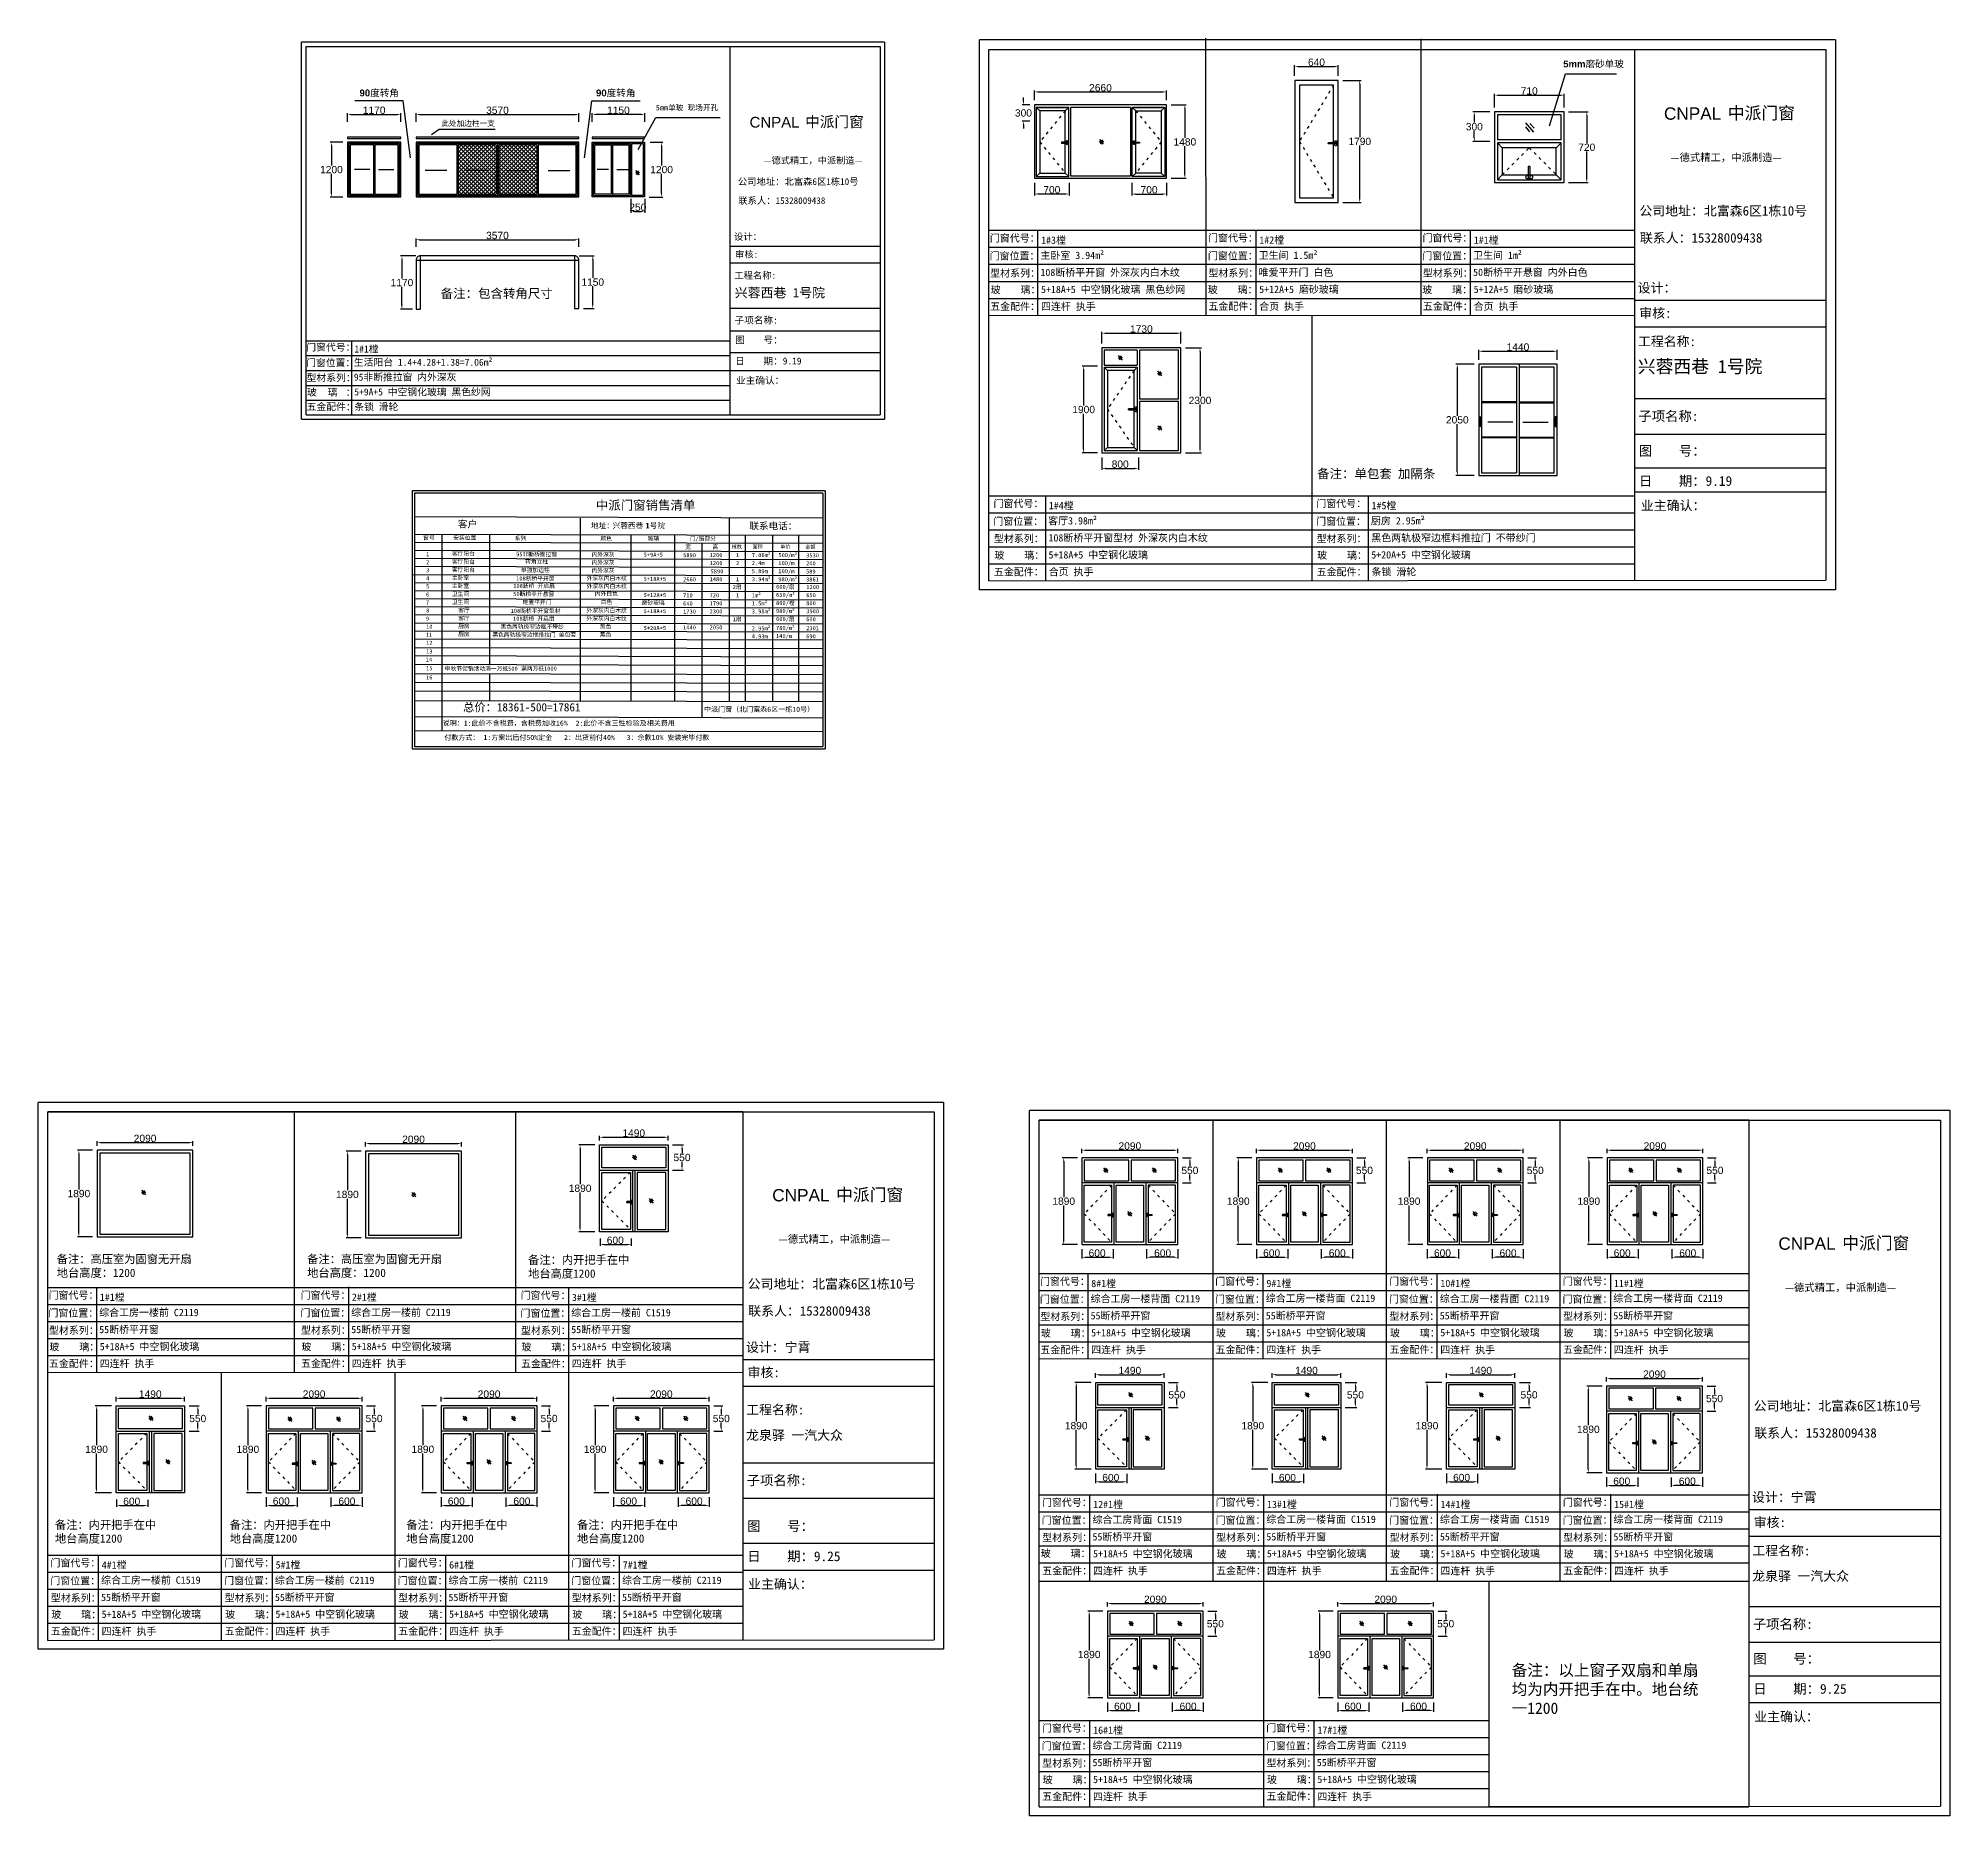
# Model space of a CAD drawing. Header units: inches. Extents: x -138455 to 599497, y -747149 to 13167.
# Drawn here: x 361211 to 403098, y -347679 to -308727 of the extents above; entities that cross this region are included whole.
import ezdxf

# ---------------------------------------------------------------- set-up
doc = ezdxf.new("R2010")
doc.units = ezdxf.units.IN
doc.header["$MEASUREMENT"] = 0
doc.header["$PDMODE"] = 35
doc.header["$PDSIZE"] = -3
doc.linetypes.add('ACAD_ISO03W100', pattern=[30, 12, -18])
doc.layers.add('0 @ 1', color=7, linetype='Continuous')
doc.styles.add('Annotative', font='arialbd.ttf')
doc.styles.add('MtXpl_', font='')
doc.styles.add('MtXpl__1', font='')
doc.styles.get("Standard").update_dxf_attribs({"font": 'arial.ttf'})
doc.styles.get('MtXpl_').set_extended_font_data('SimSun')
doc.styles.get('MtXpl__1').set_extended_font_data('SimSun', bold=True)
doc.dimstyles.get("Standard").update_dxf_attribs({"dimtxt": 80, "dimasz": 70, "dimexe": 40, "dimexo": 80, "dimgap": 0, "dimtad": 1, "dimtih": 1, "dimtoh": 1, "dimdec": 0, "dimzin": 0, "dimdsep": 46, "dimtxsty": 'Standard', "dimcen": 0.09, "dimadec": 0, "dimazin": 0, "dimtfac": 1, "dimtdec": 0, "dimtofl": 0, "dimtmove": 0, "dimatfit": 3, "dimfxl": 0, "dimtolj": 1, "dimtzin": 0, "dimarcsym": 0})

msp = doc.modelspace()

# ---------------------------------------------------------------- texts
for height, p in [(269.64, (396835, -310512.6)), (234.84, (376798.5, -310684.8)), (269.64, (377295.1, -334215.2)), (269.64, (399342.1, -335274.7))]:
    msp.add_text('CNPAL', height=height).set_placement(p)
for s, height, style, p in [('中派门窗', 269.64, 'MtXpl_', (398235.1, -310501.5)), ('中派门窗', 234.84, 'MtXpl_', (378017.8, -310675.1)), ('—德式精工，中派制造—', 144.516, 'MtXpl_', (377103.3, -311476.4)), ('—德式精工，中派制造—', 165.935, 'MtXpl_', (396976.1, -311421.6)), ('公司地址：北富森6区1栋10号', 145.906, 'MtXpl_', (376542.2, -311941.3)), ('联系人：15328009438', 145.906, 'MtXpl_', (376550.1, -312358.4)), ('公司地址：北富森6区1栋10号', 207.419, 'MtXpl_', (396296.3, -312612.4)), ('设计：', 145.91, 'MtXpl_', (376455.7, -313148.2)), ('门窗代号：', 160, 'MtXpl__1', (382063.6, -313186.4)), ('1#3樘', 160, 'MtXpl__1', (383186.5, -313231.2)), ('门窗代号：', 160, 'MtXpl__1', (386845.5, -313184.1)), ('1#2樘', 160, 'MtXpl__1', (387968.5, -313229)), ('门窗代号：', 160, 'MtXpl__1', (391544.7, -313184.1)), ('1#1樘', 160, 'MtXpl__1', (392667.7, -313229)), ('联系人：15328009438', 207.419, 'MtXpl_', (396307.6, -313205.3)), ('审核:', 145.91, 'MtXpl_', (376480.8, -313536.7)), ('门窗位置：', 160, 'MtXpl__1', (382059.8, -313576.7)), ('主卧室 3.94m²', 160, 'MtXpl__1', (383172.1, -313564.9)), ('门窗位置：', 160, 'MtXpl__1', (386841.7, -313574.5)), ('卫生间 1.5m²', 160, 'MtXpl__1', (387954.1, -313562.6)), ('门窗位置：', 160, 'MtXpl__1', (391540.9, -313574.5)), ('卫生间 1m²', 160, 'MtXpl__1', (392653.3, -313562.6)), ('工程名称:', 145.91, 'MtXpl_', (376464.4, -313997.5)), ('型材系列：', 160, 'MtXpl__1', (382070.8, -313954.2)), ('玻    璃：', 160, 'MtXpl__1', (382082.3, -314318.7)), ('108断桥平开窗 外深灰内白木纹', 160, 'MtXpl__1', (383172.1, -313938)), ('5+18A+5 中空钢化玻璃 黑色纱网', 160, 'MtXpl__1', (383183.7, -314311.1)), ('玻    璃：', 160, 'MtXpl__1', (386839.7, -314316.2)), ('型材系列：', 160, 'MtXpl__1', (386852.8, -313952)), ('唯爱平开门 白色', 160, 'MtXpl__1', (387954.1, -313935.8)), ('5+12A+5 磨砂玻璃', 160, 'MtXpl__1', (387965.7, -314308.9)), ('玻    璃：', 160, 'MtXpl__1', (391540, -314318.7)), ('型材系列：', 160, 'MtXpl__1', (391552, -313952)), ('50断桥平开悬窗 内外白色', 160, 'MtXpl__1', (392653.3, -313935.8)), ('5+12A+5 磨砂玻璃', 160, 'MtXpl__1', (392664.9, -314308.9)), ('设计：', 207.42, 'MtXpl_', (396259, -314299.7)), ('兴蓉西巷 1号院', 207.42, 'MtXpl_', (376473.5, -314407)), ('五金配件：', 160, 'MtXpl__1', (382071.2, -314683.5)), ('四连杆 执手 ', 160, 'MtXpl__1', (383183.7, -314684.2)), ('五金配件：', 160, 'MtXpl__1', (386853.2, -314681.2)), ('合页 执手', 160, 'MtXpl__1', (387965.7, -314682)), ('五金配件：', 160, 'MtXpl__1', (391552.4, -314681.2)), ('合页 执手 ', 160, 'MtXpl__1', (392664.9, -314682)), ('子项名称:', 150.77, 'MtXpl_', (376470.3, -314981.4)), ('审核:', 207.42, 'MtXpl_', (396294.7, -314852.1)), ('图    号：', 150.77, 'MtXpl_', (376481.6, -315412.7)), ('工程名称:', 207.42, 'MtXpl_', (396264.2, -315473.3)), ('生活阳台 1.4+4.28+1.38=7.06m²', 153.617, 'MtXpl__1', (368127, -315904.7)), ('1#1樘', 153.62, 'MtXpl__1', (368139.6, -315614.1)), ('日    期：9.19', 150.772, 'MtXpl_', (376482.2, -315876)), ('兴蓉西巷 1号院', 285.97, 'MtXpl_', (396262.9, -316060.9)), ('95非断推拉窗 内外深灰', 153.617, 'MtXpl__1', (368127, -316229.7)), ('业主确认：', 150.77, 'MtXpl_', (376502.4, -316299.8)), ('5+9A+5 中空钢化玻璃 黑色纱网 ', 153.617, 'MtXpl__1', (368137.2, -316554.6)), ('条锁 滑轮   ', 153.62, 'MtXpl__1', (368137.2, -316879.6)), ('子项名称:', 214.34, 'MtXpl_', (396276.2, -317115.9)), ('图    号：', 214.34, 'MtXpl_', (396286.4, -317875.9)), ('日    期：9.19', 214.336, 'MtXpl_', (396287.1, -318535.3)), ('门窗代号：', 160, 'MtXpl__1', (382144.8, -319002.7)), ('1#4樘', 160, 'MtXpl__1', (383355.8, -319047.6)), ('门窗代号：', 160, 'MtXpl__1', (389217.3, -319002.7)), ('1#5樘', 160, 'MtXpl__1', (390428.3, -319047.6)), ('业主确认：', 207.42, 'MtXpl_', (396329.3, -319069.6)), ('门窗位置：', 160, 'MtXpl__1', (382141, -319393.1)), ('型材系列：', 160, 'MtXpl__1', (382152, -319770.6)), ('客厅3.98m²', 160, 'MtXpl__1', (383341.4, -319381.2)), ('108断桥平开窗型材 外深灰内白木纹', 160, 'MtXpl__1', (383348.9, -319754.4)), ('门窗位置：', 160, 'MtXpl__1', (389213.5, -319393.1)), ('型材系列：', 160, 'MtXpl__1', (389224.5, -319770.6)), ('厨房 2.95m²', 160, 'MtXpl__1', (390413.9, -319381.2)), ('黑色两轨极窄边框料推拉门 不带纱门', 160, 'MtXpl__1', (390421.4, -319754.4)), ('玻    璃：', 160, 'MtXpl__1', (382163.5, -320135)), ('5+18A+5 中空钢化玻璃', 160, 'MtXpl__1', (383348.9, -320127.5)), ('玻    璃：', 160, 'MtXpl__1', (389236, -320135)), ('5+20A+5 中空钢化玻璃', 160, 'MtXpl__1', (390421.4, -320127.5)), ('五金配件：', 160, 'MtXpl__1', (382152.4, -320499.8)), ('合页 执手 ', 160, 'MtXpl__1', (383354, -320498.4)), ('五金配件：', 160, 'MtXpl__1', (389224.9, -320499.8)), ('条锁 滑轮', 160, 'MtXpl__1', (390426.3, -320498.4)), ('中派门窗', 269.64, 'MtXpl_', (378695.2, -334204.1)), ('—德式精工，中派制造—', 165.935, 'MtXpl_', (377436.1, -335124.2)), ('中派门窗', 269.64, 'MtXpl_', (400742.2, -335263.6)), ('公司地址：北富森6区1栋10号', 207.419, 'MtXpl_', (376756.4, -336126.9)), ('门窗代号：', 160, 'MtXpl__1', (383163.1, -336049.5)), ('8#1樘', 160, 'MtXpl__1', (384286.1, -336094.3)), ('门窗代号：', 160, 'MtXpl__1', (387001.6, -336047.4)), ('9#1樘', 160, 'MtXpl__1', (388124.6, -336092.2)), ('门窗代号：', 160, 'MtXpl__1', (390813.5, -336045.8)), ('10#1樘', 160, 'MtXpl__1', (391936.5, -336090.6)), ('门窗代号：', 160, 'MtXpl__1', (394616.9, -336045.8)), ('11#1樘', 160, 'MtXpl__1', (395739, -336093.1)), ('门窗代号：', 160, 'MtXpl__1', (361438.1, -336351.5)), ('1#1樘', 160, 'MtXpl__1', (362561.1, -336396.3)), ('门窗代号：', 160, 'MtXpl__1', (366960.6, -336349.4)), ('2#1樘', 160, 'MtXpl__1', (368083.6, -336394.2)), ('门窗代号：', 160, 'MtXpl__1', (371782.2, -336354.8)), ('3#1樘', 160, 'MtXpl__1', (372905.2, -336399.6)), ('门窗位置：', 160, 'MtXpl__1', (383159.3, -336439.8)), ('综合工房一楼背面 C2119', 160, 'MtXpl__1', (384271.7, -336427.9)), ('门窗位置：', 160, 'MtXpl__1', (386997.8, -336437.7)), ('综合工房一楼背面 C2119', 160, 'MtXpl__1', (388110.2, -336417.7)), ('门窗位置：', 160, 'MtXpl__1', (390809.7, -336436.2)), ('综合工房一楼背面 C2119', 160, 'MtXpl__1', (391922.1, -336427.9)), ('门窗位置：', 160, 'MtXpl__1', (394613.1, -336436.2)), ('综合工房一楼背面 C2119', 160, 'MtXpl__1', (395724.6, -336417.7)), ('—德式精工，中派制造—', 165.935, 'MtXpl_', (399483.1, -336183.7)), ('门窗位置：', 160, 'MtXpl__1', (361434.3, -336741.8)), ('综合工房一楼前 C2119', 160, 'MtXpl__1', (362546.7, -336729.9)), ('门窗位置：', 160, 'MtXpl__1', (366956.8, -336739.7)), ('综合工房一楼前 C2119', 160, 'MtXpl__1', (368069.2, -336727.9)), ('门窗位置：', 160, 'MtXpl__1', (371778.4, -336745.2)), ('综合工房一楼前 C1519', 160, 'MtXpl__1', (372890.7, -336733.3)), ('联系人：15328009438', 207.419, 'MtXpl_', (376767.7, -336719.9)), ('型材系列：', 160, 'MtXpl__1', (383170.4, -336817.3)), ('55断桥平开窗', 160, 'MtXpl__1', (384271.7, -336801.1)), ('型材系列：', 160, 'MtXpl__1', (387008.9, -336815.2)), ('55断桥平开窗', 160, 'MtXpl__1', (388110.2, -336801.1)), ('型材系列：', 160, 'MtXpl__1', (390820.8, -336813.7)), ('55断桥平开窗', 160, 'MtXpl__1', (391922.1, -336801.1)), ('型材系列：', 160, 'MtXpl__1', (394624.2, -336813.7)), ('55断桥平开窗', 160, 'MtXpl__1', (395724.6, -336801.1)), ('型材系列：', 160, 'MtXpl__1', (361445.4, -337119.3)), ('55断桥平开窗', 160, 'MtXpl__1', (362546.7, -337103.1)), ('型材系列：', 160, 'MtXpl__1', (366967.9, -337117.2)), ('55断桥平开窗', 160, 'MtXpl__1', (368069.2, -337103.1)), ('型材系列：', 160, 'MtXpl__1', (371789.5, -337122.7)), ('55断桥平开窗', 160, 'MtXpl__1', (372890.7, -337103.1)), ('玻    璃：', 160, 'MtXpl__1', (383181.8, -337181.7)), ('5+18A+5 中空钢化玻璃', 160, 'MtXpl__1', (384283.3, -337174.2)), ('玻    璃：', 160, 'MtXpl__1', (387020.4, -337179.6)), ('5+18A+5 中空钢化玻璃', 160, 'MtXpl__1', (388121.8, -337172.1)), ('玻    璃：', 160, 'MtXpl__1', (390832.2, -337178.1)), ('5+18A+5 中空钢化玻璃', 160, 'MtXpl__1', (391933.7, -337170.6)), ('玻    璃：', 160, 'MtXpl__1', (394635.6, -337178.1)), ('5+18A+5 中空钢化玻璃', 160, 'MtXpl__1', (395736.2, -337173)), ('玻    璃：', 160, 'MtXpl__1', (361456.8, -337483.7)), ('5+18A+5 中空钢化玻璃', 160, 'MtXpl__1', (362558.3, -337476.2)), ('玻    璃：', 160, 'MtXpl__1', (366979.4, -337481.6)), ('5+18A+5 中空钢化玻璃', 160, 'MtXpl__1', (368080.8, -337474.1)), ('玻    璃：', 160, 'MtXpl__1', (371800.9, -337487.1)), ('5+18A+5 中空钢化玻璃', 160, 'MtXpl__1', (372902.4, -337479.5)), ('设计：宁霄', 207.42, 'MtXpl_', (376719.1, -337514.3)), ('五金配件：', 160, 'MtXpl__1', (383170.8, -337546.5)), ('四连杆 执手', 160, 'MtXpl__1', (384283.3, -337547.3)), ('五金配件：', 160, 'MtXpl__1', (387009.3, -337544.4)), ('四连杆 执手', 160, 'MtXpl__1', (388121.8, -337547.3)), ('五金配件：', 160, 'MtXpl__1', (390821.2, -337542.9)), ('四连杆 执手', 160, 'MtXpl__1', (391933.7, -337547.3)), ('五金配件：', 160, 'MtXpl__1', (394624.6, -337542.9)), ('四连杆 执手', 160, 'MtXpl__1', (395736.2, -337547.3)), ('五金配件：', 160, 'MtXpl__1', (361445.8, -337848.5)), ('四连杆 执手', 160, 'MtXpl__1', (362558.3, -337849.3)), ('五金配件：', 160, 'MtXpl__1', (366968.3, -337846.4)), ('四连杆 执手', 160, 'MtXpl__1', (368080.8, -337849.3)), ('五金配件：', 160, 'MtXpl__1', (371789.8, -337851.9)), ('四连杆 执手', 160, 'MtXpl__1', (372902.4, -337849.3)), ('审核:', 207.42, 'MtXpl_', (376754.7, -338066.7)), ('工程名称:', 207.42, 'MtXpl_', (376724.3, -338884.9)), ('公司地址：北富森6区1栋10号', 207.419, 'MtXpl_', (398803.4, -338800.1)), ('龙泉驿 一汽大众 ', 207.42, 'MtXpl_', (376722.9, -339441.5)), ('联系人：15328009438', 207.419, 'MtXpl_', (398814.7, -339393.1)), ('子项名称:', 214.34, 'MtXpl_', (376736.2, -340434)), ('门窗代号：', 160, 'MtXpl__1', (383204.5, -340891.7)), ('12#1樘', 160, 'MtXpl__1', (384327.5, -340936.5)), ('门窗代号：', 160, 'MtXpl__1', (387013.9, -340890.2)), ('13#1樘', 160, 'MtXpl__1', (388136.9, -340935)), ('门窗代号：', 160, 'MtXpl__1', (390817.3, -340890.2)), ('14#1樘', 160, 'MtXpl__1', (391940.2, -340935)), ('门窗代号：', 160, 'MtXpl__1', (394620.6, -340890.2)), ('15#1樘', 160, 'MtXpl__1', (395743.6, -340935)), ('设计：宁霄', 207.42, 'MtXpl_', (398766.1, -340800)), ('图    号：', 214.34, 'MtXpl_', (376746.4, -341440)), ('门窗位置：', 160, 'MtXpl__1', (383200.7, -341282.1)), ('综合工房背面 C1519', 160, 'MtXpl__1', (384313, -341268.7)), ('门窗位置：', 160, 'MtXpl__1', (387010.1, -341280.6)), ('综合工房一楼背面 C1519', 160, 'MtXpl__1', (388122.4, -341262)), ('门窗位置：', 160, 'MtXpl__1', (390813.5, -341280.6)), ('综合工房一楼背面 C1519', 160, 'MtXpl__1', (391925.8, -341262)), ('门窗位置：', 160, 'MtXpl__1', (394616.8, -341280.6)), ('综合工房一楼背面 C2119', 160, 'MtXpl__1', (395729.2, -341262)), ('审核:', 207.42, 'MtXpl_', (398801.7, -341352.4)), ('型材系列：', 160, 'MtXpl__1', (383211.8, -341659.6)), ('55断桥平开窗', 160, 'MtXpl__1', (384313, -341645.4)), ('型材系列：', 160, 'MtXpl__1', (387021.2, -341658.1)), ('55断桥平开窗', 160, 'MtXpl__1', (388122.4, -341645.4)), ('型材系列：', 160, 'MtXpl__1', (390824.5, -341658.1)), ('55断桥平开窗', 160, 'MtXpl__1', (391925.8, -341645.4)), ('型材系列：', 160, 'MtXpl__1', (394627.9, -341658.1)), ('55断桥平开窗', 160, 'MtXpl__1', (395729.2, -341645.4)), ('工程名称:', 207.42, 'MtXpl_', (398771.3, -341973.6)), ('门窗代号：', 160, 'MtXpl__1', (361479.5, -342217.7)), ('4#1樘', 160, 'MtXpl__1', (362602.5, -342262.5)), ('门窗代号：', 160, 'MtXpl__1', (365288.9, -342216.2)), ('5#1樘', 160, 'MtXpl__1', (366411.9, -342261)), ('门窗代号：', 160, 'MtXpl__1', (369092.3, -342216.2)), ('6#1樘', 160, 'MtXpl__1', (370215.2, -342261)), ('门窗代号：', 160, 'MtXpl__1', (372895.6, -342216.2)), ('7#1樘', 160, 'MtXpl__1', (374018.6, -342261)), ('日    期：9.25', 214.336, 'MtXpl_', (376747.2, -342099.4)), ('玻    璃：', 160, 'MtXpl__1', (383179.9, -342009.5)), ('五金配件：', 160, 'MtXpl__1', (383212.1, -342388.8)), ('5+18A+5 中空钢化玻璃', 160, 'MtXpl__1', (384324.6, -342016.5)), ('四连杆 执手', 160, 'MtXpl__1', (384324.6, -342391.7)), ('五金配件：', 160, 'MtXpl__1', (387021.5, -342387.3)), ('玻    璃：', 160, 'MtXpl__1', (387032.6, -342022.5)), ('5+18A+5 中空钢化玻璃', 160, 'MtXpl__1', (388134, -342014.9)), ('四连杆 执手', 160, 'MtXpl__1', (388134, -342391.7)), ('五金配件：', 160, 'MtXpl__1', (390824.9, -342387.3)), ('玻    璃：', 160, 'MtXpl__1', (390836, -342022.5)), ('5+18A+5 中空钢化玻璃', 160, 'MtXpl__1', (391937.4, -342014.9)), ('四连杆 执手', 160, 'MtXpl__1', (391937.4, -342391.7)), ('五金配件：', 160, 'MtXpl__1', (394628.3, -342387.3)), ('玻    璃：', 160, 'MtXpl__1', (394639.4, -342022.5)), ('5+18A+5 中空钢化玻璃', 160, 'MtXpl__1', (395740.8, -342014.9)), ('四连杆 执手', 160, 'MtXpl__1', (395740.8, -342391.7)), ('门窗位置：', 160, 'MtXpl__1', (361475.7, -342608.1)), ('综合工房一楼前 C1519', 160, 'MtXpl__1', (362588, -342594.7)), ('门窗位置：', 160, 'MtXpl__1', (365285.1, -342606.6)), ('综合工房一楼前 C2119', 160, 'MtXpl__1', (366397.4, -342598.3)), ('门窗位置：', 160, 'MtXpl__1', (369088.5, -342606.6)), ('综合工房一楼前 C2119', 160, 'MtXpl__1', (370200.8, -342598.3)), ('门窗位置：', 160, 'MtXpl__1', (372891.8, -342606.6)), ('综合工房一楼前 C2119', 160, 'MtXpl__1', (374004.2, -342598.3)), ('业主确认：', 207.42, 'MtXpl_', (376765.8, -342703.7)), ('龙泉驿 一汽大众 ', 207.42, 'MtXpl_', (398769.9, -342530.1)), ('型材系列：', 160, 'MtXpl__1', (361486.8, -342985.6)), ('55断桥平开窗', 160, 'MtXpl__1', (362588, -342971.4)), ('型材系列：', 160, 'MtXpl__1', (365296.2, -342984.1)), ('55断桥平开窗', 160, 'MtXpl__1', (366397.4, -342971.4)), ('型材系列：', 160, 'MtXpl__1', (369099.5, -342984.1)), ('55断桥平开窗', 160, 'MtXpl__1', (370200.8, -342971.4)), ('型材系列：', 160, 'MtXpl__1', (372902.9, -342984.1)), ('55断桥平开窗', 160, 'MtXpl__1', (374004.2, -342971.4)), ('玻    璃：', 160, 'MtXpl__1', (361498.2, -343350)), ('5+18A+5 中空钢化玻璃', 160, 'MtXpl__1', (362599.6, -343342.5)), ('玻    璃：', 160, 'MtXpl__1', (365307.6, -343348.5)), ('5+18A+5 中空钢化玻璃', 160, 'MtXpl__1', (366409, -343340.9)), ('玻    璃：', 160, 'MtXpl__1', (369111, -343348.5)), ('5+18A+5 中空钢化玻璃', 160, 'MtXpl__1', (370212.4, -343340.9)), ('玻    璃：', 160, 'MtXpl__1', (372914.4, -343348.5)), ('5+18A+5 中空钢化玻璃', 160, 'MtXpl__1', (374015.8, -343340.9)), ('子项名称:', 214.34, 'MtXpl_', (398783.2, -343585.1)), ('五金配件：', 160, 'MtXpl__1', (361487.1, -343714.8)), ('四连杆 执手', 160, 'MtXpl__1', (362599.6, -343717.7)), ('五金配件：', 160, 'MtXpl__1', (365296.5, -343713.3)), ('四连杆 执手', 160, 'MtXpl__1', (366409, -343717.7)), ('五金配件：', 160, 'MtXpl__1', (369099.9, -343713.3)), ('四连杆 执手', 160, 'MtXpl__1', (370212.4, -343717.7)), ('五金配件：', 160, 'MtXpl__1', (372903.3, -343713.3)), ('四连杆 执手', 160, 'MtXpl__1', (374015.8, -343717.7)), ('图    号：', 214.34, 'MtXpl_', (398793.4, -344345.2)), ('日    期：9.25', 214.336, 'MtXpl_', (398794.2, -345004.6)), ('业主确认：', 207.42, 'MtXpl_', (398812.8, -345608.9)), ('门窗代号：', 160, 'MtXpl__1', (383204.5, -345837.7)), ('16#1樘', 160, 'MtXpl__1', (384327.5, -345882.5)), ('门窗代号：', 160, 'MtXpl__1', (388119.1, -345834.8)), ('17#1樘', 160, 'MtXpl__1', (389242.1, -345879.6)), ('门窗位置：', 160, 'MtXpl__1', (383200.7, -346228.1)), ('55断桥平开窗', 160, 'MtXpl__1', (384313, -346591.4)), ('综合工房背面 C2119', 160, 'MtXpl__1', (384313, -346214.7)), ('门窗位置：', 160, 'MtXpl__1', (388115.3, -346225.2)), ('55断桥平开窗', 160, 'MtXpl__1', (389227.6, -346591.4)), ('综合工房背面 C2119', 160, 'MtXpl__1', (389227.6, -346211.8)), ('型材系列：', 160, 'MtXpl__1', (383211.8, -346605.6)), ('玻    璃：', 160, 'MtXpl__1', (383223.2, -346970)), ('5+18A+5 中空钢化玻璃', 160, 'MtXpl__1', (384324.6, -346962.5)), ('型材系列：', 160, 'MtXpl__1', (388126.4, -346602.7)), ('玻    璃：', 160, 'MtXpl__1', (388137.8, -346967.1)), ('5+18A+5 中空钢化玻璃', 160, 'MtXpl__1', (389239.3, -346959.5)), ('五金配件：', 160, 'MtXpl__1', (383212.1, -347334.8)), ('四连杆 执手', 160, 'MtXpl__1', (384324.6, -347337.7)), ('五金配件：', 160, 'MtXpl__1', (388126.7, -347331.9)), ('四连杆 执手', 160, 'MtXpl__1', (389239.3, -347337.7))]:
    msp.add_text(s, height=height, dxfattribs=dict(style=style)).set_placement(p)
at = {"layer": '0 @ 1', "style": 'Annotative'}
for s, height, p in [('门窗代号：', 153.62, (367084.9, -315575.1)), ('门窗位置：', 153.62, (367081.5, -315915)), ('型材系列：', 153.62, (367091.2, -316243.8)), ('玻    璃   ：', 153.62, (367101.2, -316561.2)), ('五金配件：', 153.62, (367091.5, -316878.9)), ('兴蓉西巷 1号院', 120, (373796.7, -319466.7))]:
    msp.add_text(s, height=height, dxfattribs=at).set_placement(p)
for s, width, insert, char_height, attachment_point in [('5mm{\\fSimSun|b1|i0|c134|p2;磨砂单玻}', 1513, (394627.5, -309215), 150, 1), ('90{\\fSimSun|b1|i0|c134|p2;度转角}', 902, (368251, -309850.7), 150, 1), ('90{\\fSimSun|b1|i0|c134|p2;度转角}', 902, (374297, -309850.7), 150, 3), ('{\\fSimSun|b1|i0|c134|p2;5mm单玻 现场开孔}', 2354.5, (374743.5, -310188), 120, 1), ('{\\fSimSun|b1|i0|c134|p2;此处加边柱一支}', 1315, (370042, -310531.5), 120, 1), ('{\\fSimSun|b1|i0|c134|p2;备注：包含转角尺寸}', 3689, (370030, -314218.8), 200, 1), ('{\\fSimSun|b1|i0|c134|p2;备注：单包套 加隔条}', 3646, (389235.1, -318168.3), 200, 1), ('{\\fSimSun|b1|i0|c134|p2;中派门窗销售清单}', 2802.276, (373429, -318859.2), 200, 1), ('{\\fSimSun|b1|i0|c134|p2;客户}', 485.592, (370408.7, -319299.2), 150, 1), ('{\\fSimSun|b1|i0|c134|p2;地址：}', 3483.473, (373323.8, -319346), 120, 1), ('{\\fSimSun|b1|i0|c134|p2;联系电话：}', 1409.924, (376794.5, -319339.3), 150, 1), ('{\\fSimSun|b1|i0|c134|p2;窗号}', 485.592, (369646, -319625.8), 90, 1), ('{\\fSimSun|b1|i0|c134|p2;1}', 485.592, (369710.4, -319988), 90, 1), ('{\\fSimSun|b1|i0|c134|p2;客厅阳台}', 1460.301, (370276.1, -319975.8), 90, 1), ('{\\fSimSun|b1|i0|c134|p2;安装位置}', 706.927, (370305.8, -319625.1), 90, 1), ('{\\fSimSun|b1|i0|c134|p2;系列}', 485.592, (371652.1, -319638.4), 90, 1), ('{\\fSimSun|b1|i0|c134|p2;95非断桥推拉窗}', 1460.301, (371683.3, -319990.1), 90, 1), ('{\\fSimSun|b1|i0|c134|p2;内外深灰}', 1460.301, (373335.5, -319993.8), 90, 1), ('{\\fSimSun|b1|i0|c134|p2;颜色}', 485.592, (373530.4, -319639.4), 90, 1), ('{\\fSimSun|b1|i0|c134|p2;5+9A+5}', 1460.301, (374476.8, -320000.2), 90, 1), ('{\\fSimSun|b1|i0|c134|p2;玻璃}', 485.592, (374569.1, -319643), 90, 1), ('{\\fSimSun|b1|i0|c134|p2;5890}', 1460.301, (375343.4, -320009.1), 90, 1), ('{\\fSimSun|b1|i0|c134|p2;宽 }', 603.897, (375387.5, -319827.8), 90, 1), ('{\\fSimSun|b1|i0|c134|p2;门/窗部分}', 603.897, (375486.4, -319645.7), 90, 1), ('{\\fSimSun|b1|i0|c134|p2;1200}', 1460.301, (375923.6, -320006.5), 90, 1), ('{\\fSimSun|b1|i0|c134|p2;高 }', 603.897, (375987.5, -319827.8), 90, 1), ('{\\fSimSun|b1|i0|c134|p2;樘数}', 603.897, (376406.4, -319828), 80, 1), ('{\\fSimSun|b1|i0|c134|p2;1}', 102.542, (376502.2, -320005.2), 90, 1), ('{\\fSimSun|b1|i0|c134|p2;7.06m²}', 1460.301, (376847.3, -320006.5), 90, 1), ('{\\fSimSun|b1|i0|c134|p2;面积}', 603.897, (376860.7, -319828), 80, 1), ('{\\fSimSun|b1|i0|c134|p2;500/m²}', 1460.301, (377430.1, -320007.1), 90, 1), ('{\\fSimSun|b1|i0|c134|p2;单价}', 603.897, (377471.8, -319831.8), 80, 1), ('{\\fSimSun|b1|i0|c134|p2;金额}', 603.897, (378018.7, -319833.2), 80, 1), ('{\\fSimSun|b1|i0|c134|p2;3530}', 1460.301, (378037.3, -320011.9), 90, 1), ('{\\fSimSun|b1|i0|c134|p2;3}', 485.592, (369710.4, -320341), 90, 1), ('{\\fSimSun|b1|i0|c134|p2;2}', 485.592, (369709.8, -320164.5), 90, 1), ('{\\fSimSun|b1|i0|c134|p2;客厅阳台}', 1460.301, (370276.1, -320152.2), 90, 1), ('{\\fSimSun|b1|i0|c134|p2;客厅阳台}', 1460.301, (370276.1, -320328.7), 90, 1), ('{\\fSimSun|b1|i0|c134|p2;单独加边柱}', 1460.301, (371788, -320337), 90, 1), ('{\\fSimSun|b1|i0|c134|p2;转角立柱}', 1226.654, (371880.4, -320149.7), 90, 1), ('{\\fSimSun|b1|i0|c134|p2;内外深灰}', 1460.301, (373335.5, -320170.3), 90, 1), ('{\\fSimSun|b1|i0|c134|p2;内外深灰}', 1460.301, (373335.5, -320346.7), 90, 1), ('{\\fSimSun|b1|i0|c134|p2;1200}', 1460.301, (375923.6, -320183), 90, 1), ('{\\fSimSun|b1|i0|c134|p2;5890}', 1460.301, (375943.4, -320363.8), 90, 1), ('{\\fSimSun|b1|i0|c134|p2;2}', 102.542, (376501.7, -320181.7), 90, 1), ('{\\fSimSun|b1|i0|c134|p2;5.89m}', 1460.301, (376846.8, -320359.5), 90, 1), ('{\\fSimSun|b1|i0|c134|p2;2.4m}', 1460.301, (376846.8, -320183), 90, 1), ('{\\fSimSun|b1|i0|c134|p2;100/m}', 1460.301, (377430.1, -320183.6), 90, 1), ('{\\fSimSun|b1|i0|c134|p2;100/m}', 1460.301, (377430.1, -320360.1), 90, 1), ('{\\fSimSun|b1|i0|c134|p2;589}', 1460.301, (378034.7, -320365.4), 90, 1), ('{\\fSimSun|b1|i0|c134|p2;240}', 1460.301, (378036.8, -320188.4), 90, 1), ('{\\fSimSun|b1|i0|c134|p2;4}', 485.592, (369710.4, -320517.6), 90, 1), ('{\\fSimSun|b1|i0|c134|p2;5}', 485.592, (369710.4, -320693.9), 90, 1), ('{\\fSimSun|b1|i0|c134|p2;卫生间}', 1460.301, (370275.6, -320858.1), 90, 1), ('{\\fSimSun|b1|i0|c134|p2;主卧室}', 1460.301, (370275.6, -320681.6), 90, 1), ('{\\fSimSun|b1|i0|c134|p2;主卧室}', 1460.301, (370276.1, -320505.3), 90, 1), ('{\\fSimSun|b1|i0|c134|p2;50断桥平开悬窗}', 1226.654, (371619, -320860.1), 90, 1), ('{\\fSimSun|b1|i0|c134|p2;108断桥 开启扇}', 1226.654, (371619, -320683.6), 90, 1), ('{\\fSimSun|b1|i0|c134|p2;108断桥平开窗}', 1460.301, (371682.7, -320519.6), 90, 1), ('{\\fSimSun|b1|i0|c134|p2;外深灰内白木纹}', 1460.301, (373227.1, -320515), 90, 1), ('{\\fSimSun|b1|i0|c134|p2;外深灰内白木纹}', 1460.301, (373227.1, -320691.4), 90, 1), ('{\\fSimSun|b1|i0|c134|p2;内外白色}', 1460.301, (373407.8, -320852.8), 90, 1), ('{\\fSimSun|b1|i0|c134|p2;5+18A+5}', 1460.301, (374476.3, -320529.7), 90, 1), ('{\\fSimSun|b1|i0|c134|p2;2660}', 1460.301, (375342.9, -320538.6), 90, 1), ('{\\fSimSun|b1|i0|c134|p2;1480}', 1460.301, (375923, -320536), 90, 1), ('{\\fSimSun|b1|i0|c134|p2;2扇}', 410.065, (376428.8, -320705.8), 90, 1), ('{\\fSimSun|b1|i0|c134|p2;1}', 102.542, (376501.7, -320534.7), 90, 1), ('{\\fSimSun|b1|i0|c134|p2;3.94m²}', 1460.301, (376846.8, -320536), 90, 1), ('{\\fSimSun|b1|i0|c134|p2;600/扇}', 1460.301, (377379.6, -320702.6), 90, 1), ('{\\fSimSun|b1|i0|c134|p2;980/m²}', 1460.301, (377429.6, -320536.6), 90, 1), ('{\\fSimSun|b1|i0|c134|p2;3861}', 1460.301, (378036.8, -320541.5), 90, 1), ('{\\fSimSun|b1|i0|c134|p2;1200}', 1460.301, (378040.3, -320709.1), 90, 1), ('{\\fSimSun|b1|i0|c134|p2;7}', 485.592, (369707.2, -321046.8), 90, 1), ('{\\fSimSun|b1|i0|c134|p2;6}', 485.592, (369707.7, -320870.4), 90, 1), ('{\\fSimSun|b1|i0|c134|p2;8}', 485.592, (369710.4, -321221.5), 90, 1), ('{\\fSimSun|b1|i0|c134|p2;卫生间}', 1460.301, (370275.6, -321034.6), 90, 1), ('{\\fSimSun|b1|i0|c134|p2;客厅}', 1460.301, (370414.6, -321216.2), 90, 1), ('{\\fSimSun|b1|i0|c134|p2;108断桥平开窗型材}', 1563.643, (371562.7, -321228.5), 90, 1), ('{\\fSimSun|b1|i0|c134|p2;唯爱平开门}', 1226.654, (371826.9, -321039.7), 90, 1), ('{\\fSimSun|b1|i0|c134|p2;外深灰内白木纹}', 1460.301, (373225.1, -321220.8), 90, 1), ('{\\fSimSun|b1|i0|c134|p2;白色}', 1460.301, (373535.9, -321035.7), 90, 1), ('{\\fSimSun|b1|i0|c134|p2;磨砂玻璃}', 1460.301, (374432.2, -321049.8), 90, 1), ('{\\fSimSun|b1|i0|c134|p2;5+12A+5}', 1460.301, (374476.3, -320882.6), 90, 1), ('{\\fSimSun|b1|i0|c134|p2;5+18A+5}', 1460.301, (374476.3, -321235.5), 90, 1), ('{\\fSimSun|b1|i0|c134|p2;710}', 1460.301, (375341.9, -320891.5), 90, 1), ('{\\fSimSun|b1|i0|c134|p2;640}', 1460.301, (375341.9, -321068), 90, 1), ('{\\fSimSun|b1|i0|c134|p2;1730}', 1460.301, (375341.9, -321244.4), 90, 1), ('{\\fSimSun|b1|i0|c134|p2;2300}', 1460.301, (375922, -321241.9), 90, 1), ('{\\fSimSun|b1|i0|c134|p2;720}', 1460.301, (375922, -320888.9), 90, 1), ('{\\fSimSun|b1|i0|c134|p2;1790}', 1460.301, (375922, -321065.4), 90, 1), ('{\\fSimSun|b1|i0|c134|p2;1}', 102.542, (376500.6, -320887.7), 90, 1), ('{\\fSimSun|b1|i0|c134|p2;3.98m²}', 1460.301, (376846.2, -321241.9), 90, 1), ('{\\fSimSun|b1|i0|c134|p2;1.5m²}', 1460.301, (376846.2, -321065.4), 90, 1), ('{\\fSimSun|b1|i0|c134|p2;1m²}', 1460.301, (376846.8, -320889), 90, 1), ('{\\fSimSun|b1|i0|c134|p2;980/m²}', 1460.301, (377378, -321232.1), 90, 1), ('{\\fSimSun|b1|i0|c134|p2;800/樘}', 1460.301, (377378.5, -321055.6), 90, 1), ('{\\fSimSun|b1|i0|c134|p2;650/m²}', 1460.301, (377379, -320879.1), 90, 1), ('{\\fSimSun|b1|i0|c134|p2;3900}', 1460.301, (378039.2, -321238.5), 90, 1), ('{\\fSimSun|b1|i0|c134|p2;800}', 1460.301, (378039.2, -321062), 90, 1), ('{\\fSimSun|b1|i0|c134|p2;650}', 1460.301, (378039.7, -320885.5), 90, 1), ('{\\fSimSun|b1|i0|c134|p2;9}', 485.592, (369706.2, -321399.8), 90, 1), ('{\\fSimSun|b1|i0|c134|p2;10}', 485.592, (369710.4, -321576.3), 90, 1), ('{\\fSimSun|b1|i0|c134|p2;客厅}', 1460.301, (370414.1, -321392.7), 90, 1), ('{\\fSimSun|b1|i0|c134|p2;厨房}', 1460.301, (370414.1, -321563.7), 90, 1), ('{\\fSimSun|b1|i0|c134|p2;黑色两轨极窄边框不带纱}', 1563.643, (371340.2, -321576), 90, 1), ('{\\fSimSun|b1|i0|c134|p2;108断桥 开启扇}', 1226.654, (371615.9, -321399.6), 90, 1), ('{\\fSimSun|b1|i0|c134|p2;外深灰内白木纹}', 1460.301, (373224.6, -321397.3), 90, 1), ('{\\fSimSun|b1|i0|c134|p2;黑色}', 1460.301, (373518.7, -321576.2), 90, 1), ('{\\fSimSun|b1|i0|c134|p2;5+20A+5}', 1460.301, (374475.8, -321606), 90, 1), ('{\\fSimSun|b1|i0|c134|p2;1440}', 1460.301, (375341.3, -321593.4), 90, 1), ('{\\fSimSun|b1|i0|c134|p2;2050}', 1460.301, (375921.4, -321590.8), 90, 1), ('{\\fSimSun|b1|i0|c134|p2;1扇}', 410.065, (376428.8, -321411.6), 90, 1), ('{\\fSimSun|b1|i0|c134|p2;2.95m²}', 1460.301, (376845.7, -321612.4), 90, 1), ('{\\fSimSun|b1|i0|c134|p2;780/m²}', 1460.301, (377377.5, -321602.5), 90, 1), ('{\\fSimSun|b1|i0|c134|p2;600/扇}', 1460.301, (377379.6, -321408.5), 90, 1), ('{\\fSimSun|b1|i0|c134|p2;2301}', 1460.301, (378039.2, -321609), 90, 1), ('{\\fSimSun|b1|i0|c134|p2;600}', 1460.301, (378038.7, -321415), 90, 1), ('{\\fSimSun|b1|i0|c134|p2;11}', 485.592, (369705.1, -321752.7), 90, 1), ('{\\fSimSun|b1|i0|c134|p2;12}', 485.592, (369710.4, -321929.2), 90, 1), ('{\\fSimSun|b1|i0|c134|p2;厨房}', 1460.301, (370413.6, -321740.1), 90, 1), ('{\\fSimSun|b1|i0|c134|p2;黑色两轨极窄边框推拉门 单包套}', 2267.829, (371163.2, -321752.5), 90, 1), ('{\\fSimSun|b1|i0|c134|p2;黑色}', 1460.301, (373518.2, -321752.7), 90, 1), ('{\\fSimSun|b1|i0|c134|p2;4.93m}', 1460.301, (376845.7, -321788.8), 90, 1), ('{\\fSimSun|b1|i0|c134|p2;140/m}', 1460.301, (377377, -321779), 90, 1), ('{\\fSimSun|b1|i0|c134|p2;690}', 1460.301, (378039.2, -321786.9), 90, 1), ('{\\fSimSun|b1|i0|c134|p2;14}', 485.592, (369703.5, -322296.6), 90, 1), ('{\\fSimSun|b1|i0|c134|p2;13}', 485.592, (369710.4, -322118.4), 90, 1), ('{\\fSimSun|b1|i0|c134|p2;15}', 485.592, (369710.4, -322487.3), 90, 1), ('{\\fSimSun|b1|i0|c134|p2;中秋节促销活动满一万抵500 满两万抵1000}', 2442.392, (370121.8, -322494.2), 90, 1), ('{\\fSimSun|b1|i0|c134|p2;16}', 485.592, (369709.8, -322689.1), 90, 1), ('{\\fSimSun|b1|i0|c134|p2;总价：18361-500=17861}', 2957.882, (370522.6, -323297.6), 180, 1), ('{\\fSimSun|b1|i0|c134|p2;中派门窗（北门富森6区一栋10号）}', 2734.804, (375799.7, -323376.6), 110, 1), ('{\\fSimSun|b1|i0|c134|p2;说明：1:此价不含税费，含税费加收16%  2:此价不含三性检验及相关费用}', 6113.097, (370073.6, -323679.3), 110, 1), ('{\\fSimSun|b1|i0|c134|p2;付款方式： 1:方案出后付50%定金   2：出货前付40%   3：余款10% 安装完毕付款}', 7117.001, (370110.2, -323994.3), 110, 1), ('{\\fSimSun|b1|i0|c134|p2;备注：高压室为固窗无开扇\\P地台高度：1200}', 3141, (361617, -335389.8), 180.693, 1), ('{\\fSimSun|b1|i0|c134|p2;备注：高压室为固窗无开扇\\P地台高度：1200}', 3141, (367104.4, -335389.8), 180.693, 1), ('{\\fSimSun|b1|i0|c134|p2;备注：内开把手在中\\P地台高度1200}', 2694.511, (371945.4, -335406), 180.693, 1), ('{\\fSimSun|b1|i0|c134|p2;备注：内开把手在中\\P地台高度1200}', 2694.511, (361576.8, -341212.5), 180.693, 1), ('{\\fSimSun|b1|i0|c134|p2;备注：内开把手在中\\P地台高度1200}', 2694.511, (365408.3, -341212.5), 180.693, 1), ('{\\fSimSun|b1|i0|c134|p2;备注：内开把手在中\\P地台高度1200}', 2694.511, (369276.3, -341212.5), 180.693, 1), ('{\\fSimSun|b1|i0|c134|p2;备注：内开把手在中\\P地台高度1200}', 2694.511, (373016.3, -341212.5), 180.693, 1), ('{\\fSimSun|b1|i0|c134|p2;备注：以上窗子双扇和单扇均为内开把手在中。地台统一1200}', 4322.5, (393498.9, -344362.7), 250, 1)]:
    msp.add_mtext_dynamic_manual_height_columns(s, width=width, gutter_width=903.5, heights=[0], dxfattribs=dict(at, insert=insert, char_height=char_height, attachment_point=attachment_point))

# ---------------------------------------------------------------- blocks, each defined once
blk = doc.blocks.new('123as')
at = {"color": 0}
for p, q in [((90189, 51387), (90252, 51462)), ((90194, 51330), (90312, 51470)), ((90251, 51335), (90314, 51410))]:
    blk.add_line(p, q, dxfattribs=at)
blk = doc.blocks.new('*D1530')
at = {"color": 0, "lineweight": -2, "transparency": 16777216}
for p, q in [((383042, -310087), (383042, -309873)), ((383122, -309903), (385854, -309903)), ((385934, -310087), (385934, -309873))]:
    blk.add_line(p, q, dxfattribs=at)
at = {"color": 0, "transparency": 16777216}
for points in [[(383122, -309890), (383122, -309917), (383042, -309903)], [(385854, -309890), (385854, -309917), (385934, -309903)]]:
    blk.add_solid(points, dxfattribs=at)
at = {"layer": 'Defpoints', "color": 0, "transparency": 16777216}
for p in [(385934, -309903), (383042, -310187), (385934, -310187)]:
    blk.add_point(p, dxfattribs=at)
at = {"color": 0, "transparency": 16777216, "insert": (384488, -309812), "char_height": 160, "attachment_point": 5}
blk.add_mtext('\\A1;2660', dxfattribs=at)
blk = doc.blocks.new('*D1531')
at = {"color": 0, "lineweight": -2, "transparency": 16777216}
for p, q in [((386034, -310187), (386367, -310187)), ((386337, -310267), (386337, -310907)), ((386337, -311716), (386337, -311091)), ((386034, -311796), (386367, -311796))]:
    blk.add_line(p, q, dxfattribs=at)
at = {"color": 0, "transparency": 16777216}
for points in [[(386324, -310267), (386351, -310267), (386337, -310187)], [(386324, -311716), (386351, -311716), (386337, -311796)]]:
    blk.add_solid(points, dxfattribs=at)
at = {"layer": 'Defpoints', "color": 0, "transparency": 16777216}
for p in [(385934, -310187), (385934, -311796), (386337, -311796)]:
    blk.add_point(p, dxfattribs=at)
at = {"color": 0, "transparency": 16777216, "insert": (386337, -310999), "char_height": 160, "attachment_point": 5}
blk.add_mtext('\\A1;1480', dxfattribs=at)
blk = doc.blocks.new('*D1532')
at = {"color": 0, "lineweight": -2, "transparency": 16777216}
for p, q in [((385173, -311896), (385173, -312171)), ((385934, -311896), (385934, -312171)), ((385253, -312141), (385854, -312141))]:
    blk.add_line(p, q, dxfattribs=at)
at = {"color": 0, "transparency": 16777216}
for points in [[(385253, -312128), (385253, -312154), (385173, -312141)], [(385854, -312128), (385854, -312154), (385934, -312141)]]:
    blk.add_solid(points, dxfattribs=at)
at = {"layer": 'Defpoints', "color": 0, "transparency": 16777216}
for p in [(385173, -311796), (385934, -311796), (385934, -312141)]:
    blk.add_point(p, dxfattribs=at)
at = {"color": 0, "transparency": 16777216, "insert": (385553, -312049), "char_height": 160, "width": 321.31, "attachment_point": 5}
blk.add_mtext('\\A1;700', dxfattribs=at)
blk = doc.blocks.new('*D1533')
at = {"color": 0, "lineweight": -2, "transparency": 16777216}
for p, q in [((383042, -311896), (383042, -312171)), ((383803, -311896), (383803, -312171)), ((383723, -312141), (383122, -312141))]:
    blk.add_line(p, q, dxfattribs=at)
at = {"color": 0, "transparency": 16777216}
for points in [[(383122, -312128), (383122, -312154), (383042, -312141)], [(383723, -312128), (383723, -312154), (383803, -312141)]]:
    blk.add_solid(points, dxfattribs=at)
at = {"layer": 'Defpoints', "color": 0, "transparency": 16777216}
for p in [(383042, -311796), (383803, -311796), (383042, -312141)]:
    blk.add_point(p, dxfattribs=at)
at = {"color": 0, "transparency": 16777216, "insert": (383422, -312049), "char_height": 160, "attachment_point": 5}
blk.add_mtext('\\A1;700', dxfattribs=at)
blk = doc.blocks.new('*D1534')
at = {"color": 0, "lineweight": -2, "transparency": 16777216}
for p, q in [((382942, -310187), (382770, -310187)), ((382800, -310107), (382800, -310027)), ((382942, -310542), (382770, -310542)), ((382800, -310622), (382800, -310702))]:
    blk.add_line(p, q, dxfattribs=at)
at = {"color": 0, "transparency": 16777216}
for points in [[(382786, -310107), (382813, -310107), (382800, -310187)], [(382786, -310622), (382813, -310622), (382800, -310542)]]:
    blk.add_solid(points, dxfattribs=at)
at = {"layer": 'Defpoints', "color": 0, "transparency": 16777216}
for p in [(382800, -310187), (383042, -310187), (383042, -310542)]:
    blk.add_point(p, dxfattribs=at)
at = {"color": 0, "transparency": 16777216, "insert": (382800, -310365), "char_height": 160, "attachment_point": 5}
blk.add_mtext('\\A1;300', dxfattribs=at)
blk = doc.blocks.new('dzcs')
blk.add_lwpolyline([(142096, -3328), (142196, -3328, 0.414214), (142206, -3318), (142206, -3318, 0.414214), (142196, -3308), (142096, -3308, 0.414214), (142086, -3318), (142086, -3318, 0.414214)], format="xyb", close=True)
blk.add_lwpolyline([(142182, -3328), (142182, -3342, 0.414214), (142196, -3355), (142196, -3355, 0.414214), (142209, -3342), (142209, -3294, 0.414214), (142196, -3280), (142196, -3280, 0.414214), (142182, -3294), (142182, -3308)], format="xyb")
blk = doc.blocks.new('*D1535')
at = {"color": 0, "lineweight": -2, "transparency": 16777216}
for p, q in [((367988, -310557), (367988, -310368)), ((369158, -310557), (369158, -310368)), ((368068, -310398), (369078, -310398))]:
    blk.add_line(p, q, dxfattribs=at)
at = {"color": 0, "transparency": 16777216}
for points in [[(368068, -310384), (368068, -310411), (367988, -310398)], [(369078, -310384), (369078, -310411), (369158, -310398)]]:
    blk.add_solid(points, dxfattribs=at)
at = {"layer": 'Defpoints', "color": 0, "transparency": 16777216}
for p in [(367988, -310657), (369158, -310398), (369158, -310657)]:
    blk.add_point(p, dxfattribs=at)
at = {"color": 0, "transparency": 16777216, "insert": (368572, -310306), "char_height": 160, "attachment_point": 5}
blk.add_mtext('\\A1;1170', dxfattribs=at)
blk = doc.blocks.new('*D1536')
at = {"color": 0, "lineweight": -2, "transparency": 16777216}
for p, q in [((367888, -311006), (367606, -311006)), ((367636, -311086), (367636, -311514)), ((367636, -312126), (367636, -311697)), ((367888, -312206), (367606, -312206))]:
    blk.add_line(p, q, dxfattribs=at)
at = {"color": 0, "transparency": 16777216}
for points in [[(367623, -311086), (367649, -311086), (367636, -311006)], [(367623, -312126), (367649, -312126), (367636, -312206)]]:
    blk.add_solid(points, dxfattribs=at)
at = {"layer": 'Defpoints', "color": 0, "transparency": 16777216}
for p in [(367988, -311006), (367636, -312206), (367988, -312206)]:
    blk.add_point(p, dxfattribs=at)
at = {"color": 0, "transparency": 16777216, "insert": (367636, -311606), "char_height": 160, "attachment_point": 5}
blk.add_mtext('\\A1;1200', dxfattribs=at)
blk = doc.blocks.new('*D1537')
at = {"color": 0, "lineweight": -2, "transparency": 16777216}
for p, q in [((369489, -310557), (369489, -310368)), ((373059, -310557), (373059, -310368)), ((369569, -310398), (372979, -310398))]:
    blk.add_line(p, q, dxfattribs=at)
at = {"color": 0, "transparency": 16777216}
for points in [[(369569, -310384), (369569, -310411), (369489, -310398)], [(372979, -310384), (372979, -310411), (373059, -310398)]]:
    blk.add_solid(points, dxfattribs=at)
at = {"layer": 'Defpoints', "color": 0, "transparency": 16777216}
for p in [(369489, -310657), (373059, -310398), (373059, -310657)]:
    blk.add_point(p, dxfattribs=at)
at = {"color": 0, "transparency": 16777216, "insert": (371274, -310306), "char_height": 160, "attachment_point": 5}
blk.add_mtext('\\A1;3570', dxfattribs=at)
blk = doc.blocks.new('*D1538')
at = {"color": 0, "lineweight": -2, "transparency": 16777216}
for p, q in [((373350, -310557), (373350, -310367)), ((374500, -310557), (374500, -310367)), ((374420, -310397), (373430, -310397))]:
    blk.add_line(p, q, dxfattribs=at)
at = {"color": 0, "transparency": 16777216}
for points in [[(373430, -310384), (373430, -310411), (373350, -310397)], [(374420, -310384), (374420, -310411), (374500, -310397)]]:
    blk.add_solid(points, dxfattribs=at)
at = {"layer": 'Defpoints', "color": 0, "transparency": 16777216}
for p in [(373350, -310397), (373350, -310657), (374500, -310657)]:
    blk.add_point(p, dxfattribs=at)
at = {"color": 0, "transparency": 16777216, "insert": (373924, -310306), "char_height": 160, "attachment_point": 5}
blk.add_mtext('\\A1;1150', dxfattribs=at)
blk = doc.blocks.new('*D1539')
at = {"color": 0, "lineweight": -2, "transparency": 16777216}
for p, q in [((374620, -311006), (374901, -311006)), ((374871, -311086), (374871, -311514)), ((374871, -312126), (374871, -311697)), ((374600, -312206), (374901, -312206))]:
    blk.add_line(p, q, dxfattribs=at)
at = {"color": 0, "transparency": 16777216}
for points in [[(374858, -311086), (374884, -311086), (374871, -311006)], [(374858, -312126), (374884, -312126), (374871, -312206)]]:
    blk.add_solid(points, dxfattribs=at)
at = {"layer": 'Defpoints', "color": 0, "transparency": 16777216}
for p in [(374520, -311006), (374500, -312206), (374871, -312206)]:
    blk.add_point(p, dxfattribs=at)
at = {"color": 0, "transparency": 16777216, "insert": (374871, -311606), "char_height": 160, "attachment_point": 5}
blk.add_mtext('\\A1;1200', dxfattribs=at)
blk = doc.blocks.new('123z')
at = {"color": 0}
for points in [[(94078, 52755), (94078, 52755, 0.414214), (94088, 52765), (94088, 52845, 0.414214), (94078, 52855), (94078, 52855, 0.414214), (94068, 52845), (94068, 52765, 0.414214)], [(94078, 52775), (94078, 52775, 0.414214), (94083, 52780), (94083, 52830, 0.414214), (94078, 52835), (94078, 52835, 0.414214), (94073, 52830), (94073, 52780, 0.414214)]]:
    blk.add_lwpolyline(points, format="xyb", close=True, dxfattribs=at)
blk = doc.blocks.new('*D1540')
at = {"color": 0, "lineweight": -2, "transparency": 16777216}
for p, q in [((374200, -312246), (374200, -312554)), ((374500, -312246), (374500, -312554)), ((374280, -312524), (374420, -312524))]:
    blk.add_line(p, q, dxfattribs=at)
at = {"color": 0, "transparency": 16777216}
for points in [[(374280, -312511), (374280, -312537), (374200, -312524)], [(374420, -312511), (374420, -312537), (374500, -312524)]]:
    blk.add_solid(points, dxfattribs=at)
at = {"layer": 'Defpoints', "color": 0, "transparency": 16777216}
for p in [(374200, -312146), (374500, -312146), (374500, -312524)]:
    blk.add_point(p, dxfattribs=at)
at = {"color": 0, "transparency": 16777216, "insert": (374350, -312432), "char_height": 160, "attachment_point": 5}
blk.add_mtext('\\A1;250', dxfattribs=at)
blk = doc.blocks.new('*D1541')
at = {"color": 0, "lineweight": -2, "transparency": 16777216}
for p, q in [((369489, -313300), (369489, -313112)), ((369569, -313142), (372979, -313142)), ((373059, -313300), (373059, -313112))]:
    blk.add_line(p, q, dxfattribs=at)
at = {"color": 0, "transparency": 16777216}
for points in [[(369569, -313129), (369569, -313155), (369489, -313142)], [(372979, -313129), (372979, -313155), (373059, -313142)]]:
    blk.add_solid(points, dxfattribs=at)
at = {"layer": 'Defpoints', "color": 0, "transparency": 16777216}
for p in [(373059, -313142), (369489, -313400), (373059, -313400)]:
    blk.add_point(p, dxfattribs=at)
at = {"color": 0, "transparency": 16777216, "insert": (371274, -313050), "char_height": 160, "attachment_point": 5}
blk.add_mtext('\\A1;3570', dxfattribs=at)
blk = doc.blocks.new('*D1542')
at = {"color": 0, "lineweight": -2, "transparency": 16777216}
for p, q in [((373064, -313497), (373392, -313497)), ((373362, -313577), (373362, -313980)), ((373362, -314567), (373362, -314163)), ((373159, -314647), (373392, -314647))]:
    blk.add_line(p, q, dxfattribs=at)
at = {"color": 0, "transparency": 16777216}
for points in [[(373349, -313577), (373375, -313577), (373362, -313497)], [(373349, -314567), (373375, -314567), (373362, -314647)]]:
    blk.add_solid(points, dxfattribs=at)
at = {"layer": 'Defpoints', "color": 0, "transparency": 16777216}
for p in [(372964, -313497), (373059, -314647), (373362, -314647)]:
    blk.add_point(p, dxfattribs=at)
at = {"color": 0, "transparency": 16777216, "insert": (373362, -314072), "char_height": 160, "attachment_point": 5}
blk.add_mtext('\\A1;1150', dxfattribs=at)
blk = doc.blocks.new('*D1543')
at = {"color": 0, "lineweight": -2, "transparency": 16777216}
for p, q in [((369484, -313497), (369151, -313497)), ((369181, -313577), (369181, -313990)), ((369181, -314587), (369181, -314173)), ((369414, -314667), (369151, -314667))]:
    blk.add_line(p, q, dxfattribs=at)
at = {"color": 0, "transparency": 16777216}
for points in [[(369168, -313577), (369194, -313577), (369181, -313497)], [(369168, -314587), (369194, -314587), (369181, -314667)]]:
    blk.add_solid(points, dxfattribs=at)
at = {"layer": 'Defpoints', "color": 0, "transparency": 16777216}
for p in [(369584, -313497), (369181, -314667), (369514, -314667)]:
    blk.add_point(p, dxfattribs=at)
at = {"color": 0, "transparency": 16777216, "insert": (369181, -314082), "char_height": 160, "attachment_point": 5}
blk.add_mtext('\\A1;1170', dxfattribs=at)
blk = doc.blocks.new('*D1544')
at = {"color": 0, "lineweight": -2, "transparency": 16777216}
for p, q in [((392680, -315872), (392277, -315872)), ((392307, -315952), (392307, -316999)), ((392307, -318229), (392307, -317182)), ((392680, -318309), (392277, -318309))]:
    blk.add_line(p, q, dxfattribs=at)
at = {"color": 0, "transparency": 16777216}
for points in [[(392293, -315952), (392320, -315952), (392307, -315872)], [(392293, -318229), (392320, -318229), (392307, -318309)]]:
    blk.add_solid(points, dxfattribs=at)
at = {"layer": 'Defpoints', "color": 0, "transparency": 16777216}
for p in [(392780, -315872), (392307, -318309), (392780, -318309)]:
    blk.add_point(p, dxfattribs=at)
at = {"color": 0, "transparency": 16777216, "insert": (392307, -317090), "char_height": 160, "attachment_point": 5}
blk.add_mtext('\\A1;2050', dxfattribs=at)
blk = doc.blocks.new('*D1545')
at = {"color": 0, "lineweight": -2, "transparency": 16777216}
for p, q in [((392780, -315772), (392780, -315556)), ((392860, -315586), (394412, -315586)), ((394492, -315772), (394492, -315556))]:
    blk.add_line(p, q, dxfattribs=at)
at = {"color": 0, "transparency": 16777216}
for points in [[(392860, -315573), (392860, -315600), (392780, -315586)], [(394412, -315573), (394412, -315600), (394492, -315586)]]:
    blk.add_solid(points, dxfattribs=at)
at = {"layer": 'Defpoints', "color": 0, "transparency": 16777216}
for p in [(394492, -315586), (392780, -315872), (394492, -315872)]:
    blk.add_point(p, dxfattribs=at)
at = {"color": 0, "transparency": 16777216, "insert": (393636, -315495), "char_height": 160, "attachment_point": 5}
blk.add_mtext('\\A1;1440', dxfattribs=at)
blk = doc.blocks.new('*D1550')
at = {"color": 0, "lineweight": -2, "transparency": 16777216}
for p, q in [((394747, -310342), (395174, -310342)), ((395144, -310422), (395144, -311025)), ((395144, -311811), (395144, -311208)), ((394747, -311891), (395174, -311891))]:
    blk.add_line(p, q, dxfattribs=at)
at = {"color": 0, "transparency": 16777216}
for points in [[(395131, -310422), (395157, -310422), (395144, -310342)], [(395131, -311811), (395157, -311811), (395144, -311891)]]:
    blk.add_solid(points, dxfattribs=at)
at = {"layer": 'Defpoints', "color": 0, "transparency": 16777216}
for p in [(394647, -310342), (394647, -311891), (395144, -311891)]:
    blk.add_point(p, dxfattribs=at)
at = {"color": 0, "transparency": 16777216, "insert": (395144, -311117), "char_height": 160, "attachment_point": 5}
blk.add_mtext('\\A1;720', dxfattribs=at)
blk = doc.blocks.new('*D1551')
at = {"color": 0, "lineweight": -2, "transparency": 16777216}
for p, q in [((393120, -310242), (393120, -309945)), ((394647, -310242), (394647, -309945)), ((393200, -309975), (394567, -309975))]:
    blk.add_line(p, q, dxfattribs=at)
at = {"color": 0, "transparency": 16777216}
for points in [[(393200, -309962), (393200, -309988), (393120, -309975)], [(394567, -309962), (394567, -309988), (394647, -309975)]]:
    blk.add_solid(points, dxfattribs=at)
at = {"layer": 'Defpoints', "color": 0, "transparency": 16777216}
for p in [(393120, -310342), (394647, -309975), (394647, -310342)]:
    blk.add_point(p, dxfattribs=at)
at = {"color": 0, "transparency": 16777216, "insert": (393883, -309883), "char_height": 160, "attachment_point": 5}
blk.add_mtext('\\A1;710', dxfattribs=at)
blk = doc.blocks.new('*D1552')
at = {"color": 0, "lineweight": -2, "transparency": 16777216}
for p, q in [((393020, -310342), (392650, -310342)), ((392680, -310422), (392680, -310574)), ((392680, -310910), (392680, -310758)), ((393020, -310990), (392650, -310990))]:
    blk.add_line(p, q, dxfattribs=at)
at = {"color": 0, "transparency": 16777216}
for points in [[(392666, -310422), (392693, -310422), (392680, -310342)], [(392666, -310910), (392693, -310910), (392680, -310990)]]:
    blk.add_solid(points, dxfattribs=at)
at = {"layer": 'Defpoints', "color": 0, "transparency": 16777216}
for p in [(393120, -310342), (392680, -310990), (393120, -310990)]:
    blk.add_point(p, dxfattribs=at)
at = {"color": 0, "transparency": 16777216, "insert": (392680, -310666), "char_height": 160, "attachment_point": 5}
blk.add_mtext('\\A1;300', dxfattribs=at)
blk = doc.blocks.new('*D1553')
at = {"color": 0, "lineweight": -2, "transparency": 16777216}
for p, q in [((388743, -309552), (388743, -309316)), ((388823, -309346), (389619, -309346)), ((389699, -309552), (389699, -309316))]:
    blk.add_line(p, q, dxfattribs=at)
at = {"color": 0, "transparency": 16777216}
for points in [[(388823, -309333), (388823, -309359), (388743, -309346)], [(389619, -309333), (389619, -309359), (389699, -309346)]]:
    blk.add_solid(points, dxfattribs=at)
at = {"layer": 'Defpoints', "color": 0, "transparency": 16777216}
for p in [(389699, -309346), (388743, -309652), (389699, -309652)]:
    blk.add_point(p, dxfattribs=at)
at = {"color": 0, "transparency": 16777216, "insert": (389221, -309254), "char_height": 160, "attachment_point": 5}
blk.add_mtext('\\A1;640', dxfattribs=at)
blk = doc.blocks.new('*D1554')
at = {"color": 0, "lineweight": -2, "transparency": 16777216}
for p, q in [((389799, -309652), (390199, -309652)), ((390169, -309732), (390169, -310897)), ((390169, -312246), (390169, -311081)), ((389799, -312326), (390199, -312326))]:
    blk.add_line(p, q, dxfattribs=at)
at = {"color": 0, "transparency": 16777216}
for points in [[(390155, -309732), (390182, -309732), (390169, -309652)], [(390155, -312246), (390182, -312246), (390169, -312326)]]:
    blk.add_solid(points, dxfattribs=at)
at = {"layer": 'Defpoints', "color": 0, "transparency": 16777216}
for p in [(389699, -309652), (389699, -312326), (390169, -312326)]:
    blk.add_point(p, dxfattribs=at)
at = {"color": 0, "transparency": 16777216, "insert": (390169, -310989), "char_height": 160, "attachment_point": 5}
blk.add_mtext('\\A1;1790', dxfattribs=at)
blk = doc.blocks.new('*D1555')
at = {"color": 0, "lineweight": -2, "transparency": 16777216}
for p, q in [((384420, -315914), (384089, -315914)), ((384119, -315994), (384119, -316772)), ((384119, -317734), (384119, -316955)), ((384420, -317814), (384089, -317814))]:
    blk.add_line(p, q, dxfattribs=at)
at = {"color": 0, "transparency": 16777216}
for points in [[(384105, -315994), (384132, -315994), (384119, -315914)], [(384105, -317734), (384132, -317734), (384119, -317814)]]:
    blk.add_solid(points, dxfattribs=at)
at = {"layer": 'Defpoints', "color": 0, "transparency": 16777216}
for p in [(384520, -315914), (384119, -317814), (384520, -317814)]:
    blk.add_point(p, dxfattribs=at)
at = {"color": 0, "transparency": 16777216, "insert": (384119, -316864), "char_height": 160, "attachment_point": 5}
blk.add_mtext('\\A1;1900', dxfattribs=at)
blk = doc.blocks.new('*D1556')
at = {"color": 0, "lineweight": -2, "transparency": 16777216}
for p, q in [((386350, -315514), (386699, -315514)), ((386669, -315594), (386669, -316572)), ((386669, -317734), (386669, -316755)), ((386350, -317814), (386699, -317814))]:
    blk.add_line(p, q, dxfattribs=at)
at = {"color": 0, "transparency": 16777216}
for points in [[(386656, -315594), (386682, -315594), (386669, -315514)], [(386656, -317734), (386682, -317734), (386669, -317814)]]:
    blk.add_solid(points, dxfattribs=at)
at = {"layer": 'Defpoints', "color": 0, "transparency": 16777216}
for p in [(386250, -315514), (386250, -317814), (386669, -317814)]:
    blk.add_point(p, dxfattribs=at)
at = {"color": 0, "transparency": 16777216, "insert": (386669, -316664), "char_height": 160, "attachment_point": 5}
blk.add_mtext('\\A1;2300', dxfattribs=at)
blk = doc.blocks.new('*D1557')
at = {"color": 0, "lineweight": -2, "transparency": 16777216}
for p, q in [((384520, -315414), (384520, -315161)), ((384600, -315191), (386170, -315191)), ((386250, -315414), (386250, -315161))]:
    blk.add_line(p, q, dxfattribs=at)
at = {"color": 0, "transparency": 16777216}
for points in [[(384600, -315178), (384600, -315204), (384520, -315191)], [(386170, -315178), (386170, -315204), (386250, -315191)]]:
    blk.add_solid(points, dxfattribs=at)
at = {"layer": 'Defpoints', "color": 0, "transparency": 16777216}
for p in [(386250, -315191), (384520, -315514), (386250, -315514)]:
    blk.add_point(p, dxfattribs=at)
at = {"color": 0, "transparency": 16777216, "insert": (385384, -315099), "char_height": 160, "attachment_point": 5}
blk.add_mtext('\\A1;1730', dxfattribs=at)
blk = doc.blocks.new('*D1558')
at = {"color": 0, "lineweight": -2, "transparency": 16777216}
for p, q in [((384520, -317914), (384520, -318182)), ((385320, -317914), (385320, -318182)), ((384600, -318152), (385240, -318152))]:
    blk.add_line(p, q, dxfattribs=at)
at = {"color": 0, "transparency": 16777216}
for points in [[(384600, -318139), (384600, -318166), (384520, -318152)], [(385240, -318139), (385240, -318166), (385320, -318152)]]:
    blk.add_solid(points, dxfattribs=at)
at = {"layer": 'Defpoints', "color": 0, "transparency": 16777216}
for p in [(384520, -317814), (385320, -317814), (385320, -318152)]:
    blk.add_point(p, dxfattribs=at)
at = {"color": 0, "transparency": 16777216, "insert": (384920, -318061), "char_height": 160, "attachment_point": 5}
blk.add_mtext('\\A1;800', dxfattribs=at)
blk = doc.blocks.new('*D1870')
at = {"color": 0, "lineweight": -2, "transparency": 16777216}
for p, q in [((362502, -332995), (362502, -332897)), ((362582, -332927), (364522, -332927)), ((364602, -332995), (364602, -332897))]:
    blk.add_line(p, q, dxfattribs=at)
at = {"color": 0, "transparency": 16777216}
for points in [[(362582, -332914), (362582, -332941), (362502, -332927)], [(364522, -332914), (364522, -332941), (364602, -332927)]]:
    blk.add_solid(points, dxfattribs=at)
at = {"layer": 'Defpoints', "color": 0, "transparency": 16777216}
for p in [(364602, -332927), (362502, -333095), (364602, -333095)]:
    blk.add_point(p, dxfattribs=at)
at = {"color": 0, "transparency": 16777216, "insert": (363552, -332836), "char_height": 160, "attachment_point": 5}
blk.add_mtext('\\A1;2090', dxfattribs=at)
blk = doc.blocks.new('*D1871')
at = {"color": 0, "lineweight": -2, "transparency": 16777216}
for p, q in [((362402, -333095), (362072, -333095)), ((362102, -333175), (362102, -333954)), ((362102, -334915), (362102, -334137)), ((362402, -334995), (362072, -334995))]:
    blk.add_line(p, q, dxfattribs=at)
at = {"color": 0, "transparency": 16777216}
for points in [[(362088, -333175), (362115, -333175), (362102, -333095)], [(362088, -334915), (362115, -334915), (362102, -334995)]]:
    blk.add_solid(points, dxfattribs=at)
at = {"layer": 'Defpoints', "color": 0, "transparency": 16777216}
for p in [(362502, -333095), (362102, -334995), (362502, -334995)]:
    blk.add_point(p, dxfattribs=at)
at = {"color": 0, "transparency": 16777216, "insert": (362102, -334045), "char_height": 160, "attachment_point": 5}
blk.add_mtext('\\A1;1890', dxfattribs=at)
blk = doc.blocks.new('*D1872')
at = {"color": 0, "lineweight": -2, "transparency": 16777216}
for p, q in [((368385, -333014), (368385, -332916)), ((368465, -332946), (370405, -332946)), ((370485, -333014), (370485, -332916))]:
    blk.add_line(p, q, dxfattribs=at)
at = {"color": 0, "transparency": 16777216}
for points in [[(368465, -332933), (368465, -332960), (368385, -332946)], [(370405, -332933), (370405, -332960), (370485, -332946)]]:
    blk.add_solid(points, dxfattribs=at)
at = {"layer": 'Defpoints', "color": 0, "transparency": 16777216}
for p in [(370485, -332946), (368385, -333114), (370485, -333114)]:
    blk.add_point(p, dxfattribs=at)
at = {"color": 0, "transparency": 16777216, "insert": (369435, -332855), "char_height": 160, "attachment_point": 5}
blk.add_mtext('\\A1;2090', dxfattribs=at)
blk = doc.blocks.new('*D1873')
at = {"color": 0, "lineweight": -2, "transparency": 16777216}
for p, q in [((368285, -333114), (367955, -333114)), ((367985, -333194), (367985, -333973)), ((367985, -334934), (367985, -334156)), ((368285, -335014), (367955, -335014))]:
    blk.add_line(p, q, dxfattribs=at)
at = {"color": 0, "transparency": 16777216}
for points in [[(367971, -333194), (367998, -333194), (367985, -333114)], [(367971, -334934), (367998, -334934), (367985, -335014)]]:
    blk.add_solid(points, dxfattribs=at)
at = {"layer": 'Defpoints', "color": 0, "transparency": 16777216}
for p in [(368385, -333114), (367985, -335014), (368385, -335014)]:
    blk.add_point(p, dxfattribs=at)
at = {"color": 0, "transparency": 16777216, "insert": (367985, -334064), "char_height": 160, "attachment_point": 5}
blk.add_mtext('\\A1;1890', dxfattribs=at)
blk = doc.blocks.new('*D1874')
at = {"color": 0, "lineweight": -2, "transparency": 16777216}
for p, q in [((373411, -332979), (373055, -332979)), ((373085, -333059), (373085, -333837)), ((373085, -334799), (373085, -334021)), ((373411, -334879), (373055, -334879))]:
    blk.add_line(p, q, dxfattribs=at)
at = {"color": 0, "transparency": 16777216}
for points in [[(373072, -333059), (373098, -333059), (373085, -332979)], [(373072, -334799), (373098, -334799), (373085, -334879)]]:
    blk.add_solid(points, dxfattribs=at)
at = {"layer": 'Defpoints', "color": 0, "transparency": 16777216}
for p in [(373511, -332979), (373085, -334879), (373511, -334879)]:
    blk.add_point(p, dxfattribs=at)
at = {"color": 0, "transparency": 16777216, "insert": (373085, -333929), "char_height": 160, "attachment_point": 5}
blk.add_mtext('\\A1;1890', dxfattribs=at)
blk = doc.blocks.new('*D1999')
at = {"color": 0, "lineweight": -2, "transparency": 16777216}
for p, q in [((373511, -332879), (373511, -332781)), ((373591, -332811), (374932, -332811)), ((375012, -332879), (375012, -332781))]:
    blk.add_line(p, q, dxfattribs=at)
at = {"color": 0, "transparency": 16777216}
for points in [[(373591, -332798), (373591, -332824), (373511, -332811)], [(374932, -332798), (374932, -332824), (375012, -332811)]]:
    blk.add_solid(points, dxfattribs=at)
at = {"layer": 'Defpoints', "color": 0, "transparency": 16777216}
for p in [(373511, -332979), (375012, -332811), (375012, -332979)]:
    blk.add_point(p, dxfattribs=at)
at = {"color": 0, "transparency": 16777216, "insert": (374261, -332719), "char_height": 160, "attachment_point": 5}
blk.add_mtext('\\A1;1490', dxfattribs=at)
blk = doc.blocks.new('*D1875')
at = {"color": 0, "lineweight": -2, "transparency": 16777216}
for p, q in [((362816, -338699), (362460, -338699)), ((362490, -338779), (362490, -339557)), ((362490, -340519), (362490, -339741)), ((362816, -340599), (362460, -340599))]:
    blk.add_line(p, q, dxfattribs=at)
at = {"color": 0, "transparency": 16777216}
for points in [[(362477, -338779), (362503, -338779), (362490, -338699)], [(362477, -340519), (362503, -340519), (362490, -340599)]]:
    blk.add_solid(points, dxfattribs=at)
at = {"layer": 'Defpoints', "color": 0, "transparency": 16777216}
for p in [(362916, -338699), (362490, -340599), (362916, -340599)]:
    blk.add_point(p, dxfattribs=at)
at = {"color": 0, "transparency": 16777216, "insert": (362490, -339649), "char_height": 160, "attachment_point": 5}
blk.add_mtext('\\A1;1890', dxfattribs=at)
blk = doc.blocks.new('*D2000')
at = {"color": 0, "lineweight": -2, "transparency": 16777216}
for p, q in [((362916, -338599), (362916, -338501)), ((362996, -338531), (364336, -338531)), ((364416, -338599), (364416, -338501))]:
    blk.add_line(p, q, dxfattribs=at)
at = {"color": 0, "transparency": 16777216}
for points in [[(362996, -338518), (362996, -338544), (362916, -338531)], [(364336, -338518), (364336, -338544), (364416, -338531)]]:
    blk.add_solid(points, dxfattribs=at)
at = {"layer": 'Defpoints', "color": 0, "transparency": 16777216}
for p in [(362916, -338699), (364416, -338531), (364416, -338699)]:
    blk.add_point(p, dxfattribs=at)
at = {"color": 0, "transparency": 16777216, "insert": (363666, -338439), "char_height": 160, "attachment_point": 5}
blk.add_mtext('\\A1;1490', dxfattribs=at)
blk = doc.blocks.new('*D1876')
at = {"color": 0, "lineweight": -2, "transparency": 16777216}
for p, q in [((366206, -338599), (366206, -338501)), ((366286, -338531), (368226, -338531)), ((368306, -338599), (368306, -338501))]:
    blk.add_line(p, q, dxfattribs=at)
at = {"color": 0, "transparency": 16777216}
for points in [[(366286, -338518), (366286, -338544), (366206, -338531)], [(368226, -338518), (368226, -338544), (368306, -338531)]]:
    blk.add_solid(points, dxfattribs=at)
at = {"layer": 'Defpoints', "color": 0, "transparency": 16777216}
for p in [(366206, -338699), (368306, -338531), (368306, -338699)]:
    blk.add_point(p, dxfattribs=at)
at = {"color": 0, "transparency": 16777216, "insert": (367256, -338439), "char_height": 160, "attachment_point": 5}
blk.add_mtext('\\A1;2090', dxfattribs=at)
blk = doc.blocks.new('*D1877')
at = {"color": 0, "lineweight": -2, "transparency": 16777216}
for p, q in [((366106, -338699), (365775, -338699)), ((365805, -338779), (365805, -339557)), ((365805, -340519), (365805, -339741)), ((366106, -340599), (365775, -340599))]:
    blk.add_line(p, q, dxfattribs=at)
at = {"color": 0, "transparency": 16777216}
for points in [[(365792, -338779), (365819, -338779), (365805, -338699)], [(365792, -340519), (365819, -340519), (365805, -340599)]]:
    blk.add_solid(points, dxfattribs=at)
at = {"layer": 'Defpoints', "color": 0, "transparency": 16777216}
for p in [(366206, -338699), (365805, -340599), (366206, -340599)]:
    blk.add_point(p, dxfattribs=at)
at = {"color": 0, "transparency": 16777216, "insert": (365805, -339649), "char_height": 160, "attachment_point": 5}
blk.add_mtext('\\A1;1890', dxfattribs=at)
blk = doc.blocks.new('*D2001')
at = {"color": 0, "lineweight": -2, "transparency": 16777216}
for p, q in [((368406, -338699), (368600, -338699)), ((368570, -338779), (368570, -338882)), ((368406, -339249), (368600, -339249)), ((368570, -339169), (368570, -339066))]:
    blk.add_line(p, q, dxfattribs=at)
at = {"color": 0, "transparency": 16777216}
for points in [[(368557, -338779), (368584, -338779), (368570, -338699)], [(368557, -339169), (368584, -339169), (368570, -339249)]]:
    blk.add_solid(points, dxfattribs=at)
at = {"layer": 'Defpoints', "color": 0, "transparency": 16777216}
for p in [(368306, -338699), (368306, -339249), (368570, -339249)]:
    blk.add_point(p, dxfattribs=at)
at = {"color": 0, "transparency": 16777216, "insert": (368570, -338974), "char_height": 160, "attachment_point": 5}
blk.add_mtext('\\A1;550', dxfattribs=at)
blk = doc.blocks.new('*D1868')
at = {"color": 0, "lineweight": -2, "transparency": 16777216}
for p, q in [((370040, -338599), (370040, -338501)), ((370120, -338531), (372060, -338531)), ((372140, -338599), (372140, -338501))]:
    blk.add_line(p, q, dxfattribs=at)
at = {"color": 0, "transparency": 16777216}
for points in [[(370120, -338518), (370120, -338544), (370040, -338531)], [(372060, -338518), (372060, -338544), (372140, -338531)]]:
    blk.add_solid(points, dxfattribs=at)
at = {"layer": 'Defpoints', "color": 0, "transparency": 16777216}
for p in [(370040, -338699), (372140, -338531), (372140, -338699)]:
    blk.add_point(p, dxfattribs=at)
at = {"color": 0, "transparency": 16777216, "insert": (371090, -338439), "char_height": 160, "attachment_point": 5}
blk.add_mtext('\\A1;2090', dxfattribs=at)
blk = doc.blocks.new('*D1869')
at = {"color": 0, "lineweight": -2, "transparency": 16777216}
for p, q in [((369941, -338699), (369610, -338699)), ((369640, -338779), (369640, -339557)), ((369640, -340519), (369640, -339741)), ((369941, -340599), (369610, -340599))]:
    blk.add_line(p, q, dxfattribs=at)
at = {"color": 0, "transparency": 16777216}
for points in [[(369627, -338779), (369653, -338779), (369640, -338699)], [(369627, -340519), (369653, -340519), (369640, -340599)]]:
    blk.add_solid(points, dxfattribs=at)
at = {"layer": 'Defpoints', "color": 0, "transparency": 16777216}
for p in [(370041, -338699), (369640, -340599), (370041, -340599)]:
    blk.add_point(p, dxfattribs=at)
at = {"color": 0, "transparency": 16777216, "insert": (369640, -339649), "char_height": 160, "attachment_point": 5}
blk.add_mtext('\\A1;1890', dxfattribs=at)
blk = doc.blocks.new('*D1998')
at = {"color": 0, "lineweight": -2, "transparency": 16777216}
for p, q in [((372241, -338699), (372435, -338699)), ((372405, -338779), (372405, -338882)), ((372241, -339249), (372435, -339249)), ((372405, -339169), (372405, -339066))]:
    blk.add_line(p, q, dxfattribs=at)
at = {"color": 0, "transparency": 16777216}
for points in [[(372392, -338779), (372418, -338779), (372405, -338699)], [(372392, -339169), (372418, -339169), (372405, -339249)]]:
    blk.add_solid(points, dxfattribs=at)
at = {"layer": 'Defpoints', "color": 0, "transparency": 16777216}
for p in [(372141, -338699), (372141, -339249), (372405, -339249)]:
    blk.add_point(p, dxfattribs=at)
at = {"color": 0, "transparency": 16777216, "insert": (372405, -338974), "char_height": 160, "attachment_point": 5}
blk.add_mtext('\\A1;550', dxfattribs=at)
blk = doc.blocks.new('*D1860')
at = {"color": 0, "lineweight": -2, "transparency": 16777216}
for p, q in [((373814, -338599), (373814, -338501)), ((373894, -338531), (375834, -338531)), ((375914, -338599), (375914, -338501))]:
    blk.add_line(p, q, dxfattribs=at)
at = {"color": 0, "transparency": 16777216}
for points in [[(373894, -338518), (373894, -338544), (373814, -338531)], [(375834, -338518), (375834, -338544), (375914, -338531)]]:
    blk.add_solid(points, dxfattribs=at)
at = {"layer": 'Defpoints', "color": 0, "transparency": 16777216}
for p in [(373814, -338699), (375914, -338531), (375914, -338699)]:
    blk.add_point(p, dxfattribs=at)
at = {"color": 0, "transparency": 16777216, "insert": (374864, -338439), "char_height": 160, "attachment_point": 5}
blk.add_mtext('\\A1;2090', dxfattribs=at)
blk = doc.blocks.new('*D1861')
at = {"color": 0, "lineweight": -2, "transparency": 16777216}
for p, q in [((373715, -338699), (373384, -338699)), ((373414, -338779), (373414, -339557)), ((373414, -340519), (373414, -339741)), ((373715, -340599), (373384, -340599))]:
    blk.add_line(p, q, dxfattribs=at)
at = {"color": 0, "transparency": 16777216}
for points in [[(373401, -338779), (373427, -338779), (373414, -338699)], [(373401, -340519), (373427, -340519), (373414, -340599)]]:
    blk.add_solid(points, dxfattribs=at)
at = {"layer": 'Defpoints', "color": 0, "transparency": 16777216}
for p in [(373815, -338699), (373414, -340599), (373815, -340599)]:
    blk.add_point(p, dxfattribs=at)
at = {"color": 0, "transparency": 16777216, "insert": (373414, -339649), "char_height": 160, "attachment_point": 5}
blk.add_mtext('\\A1;1890', dxfattribs=at)
blk = doc.blocks.new('*D1994')
at = {"color": 0, "lineweight": -2, "transparency": 16777216}
for p, q in [((376015, -338699), (376209, -338699)), ((376179, -338779), (376179, -338882)), ((376015, -339249), (376209, -339249)), ((376179, -339169), (376179, -339066))]:
    blk.add_line(p, q, dxfattribs=at)
at = {"color": 0, "transparency": 16777216}
for points in [[(376166, -338779), (376192, -338779), (376179, -338699)], [(376166, -339169), (376192, -339169), (376179, -339249)]]:
    blk.add_solid(points, dxfattribs=at)
at = {"layer": 'Defpoints', "color": 0, "transparency": 16777216}
for p in [(375915, -338699), (375915, -339249), (376179, -339249)]:
    blk.add_point(p, dxfattribs=at)
at = {"color": 0, "transparency": 16777216, "insert": (376179, -338974), "char_height": 160, "attachment_point": 5}
blk.add_mtext('\\A1;550', dxfattribs=at)
blk = doc.blocks.new('*D1862')
at = {"color": 0, "lineweight": -2, "transparency": 16777216}
for p, q in [((384082, -333162), (384082, -333064)), ((384162, -333094), (386102, -333094)), ((386182, -333162), (386182, -333064))]:
    blk.add_line(p, q, dxfattribs=at)
at = {"color": 0, "transparency": 16777216}
for points in [[(384162, -333081), (384162, -333107), (384082, -333094)], [(386102, -333081), (386102, -333107), (386182, -333094)]]:
    blk.add_solid(points, dxfattribs=at)
at = {"layer": 'Defpoints', "color": 0, "transparency": 16777216}
for p in [(384082, -333262), (386182, -333094), (386182, -333262)]:
    blk.add_point(p, dxfattribs=at)
at = {"color": 0, "transparency": 16777216, "insert": (385132, -333002), "char_height": 160, "attachment_point": 5}
blk.add_mtext('\\A1;2090', dxfattribs=at)
blk = doc.blocks.new('*D1863')
at = {"color": 0, "lineweight": -2, "transparency": 16777216}
for p, q in [((383982, -333262), (383652, -333262)), ((383682, -333342), (383682, -334120)), ((383682, -335082), (383682, -334304)), ((383982, -335162), (383652, -335162))]:
    blk.add_line(p, q, dxfattribs=at)
at = {"color": 0, "transparency": 16777216}
for points in [[(383668, -333342), (383695, -333342), (383682, -333262)], [(383668, -335082), (383695, -335082), (383682, -335162)]]:
    blk.add_solid(points, dxfattribs=at)
at = {"layer": 'Defpoints', "color": 0, "transparency": 16777216}
for p in [(384082, -333262), (383682, -335162), (384082, -335162)]:
    blk.add_point(p, dxfattribs=at)
at = {"color": 0, "transparency": 16777216, "insert": (383682, -334212), "char_height": 160, "attachment_point": 5}
blk.add_mtext('\\A1;1890', dxfattribs=at)
blk = doc.blocks.new('*D1995')
at = {"color": 0, "lineweight": -2, "transparency": 16777216}
for p, q in [((386282, -333262), (386477, -333262)), ((386447, -333342), (386447, -333445)), ((386282, -333812), (386477, -333812)), ((386447, -333732), (386447, -333629))]:
    blk.add_line(p, q, dxfattribs=at)
at = {"color": 0, "transparency": 16777216}
for points in [[(386433, -333342), (386460, -333342), (386447, -333262)], [(386433, -333732), (386460, -333732), (386447, -333812)]]:
    blk.add_solid(points, dxfattribs=at)
at = {"layer": 'Defpoints', "color": 0, "transparency": 16777216}
for p in [(386182, -333262), (386182, -333812), (386447, -333812)]:
    blk.add_point(p, dxfattribs=at)
at = {"color": 0, "transparency": 16777216, "insert": (386447, -333537), "char_height": 160, "attachment_point": 5}
blk.add_mtext('\\A1;550', dxfattribs=at)
blk = doc.blocks.new('*D1864')
at = {"color": 0, "lineweight": -2, "transparency": 16777216}
for p, q in [((387907, -333162), (387907, -333064)), ((387987, -333094), (389928, -333094)), ((390008, -333162), (390008, -333064))]:
    blk.add_line(p, q, dxfattribs=at)
at = {"color": 0, "transparency": 16777216}
for points in [[(387987, -333081), (387987, -333107), (387907, -333094)], [(389928, -333081), (389928, -333107), (390008, -333094)]]:
    blk.add_solid(points, dxfattribs=at)
at = {"layer": 'Defpoints', "color": 0, "transparency": 16777216}
for p in [(387907, -333262), (390008, -333094), (390008, -333262)]:
    blk.add_point(p, dxfattribs=at)
at = {"color": 0, "transparency": 16777216, "insert": (388957, -333002), "char_height": 160, "attachment_point": 5}
blk.add_mtext('\\A1;2090', dxfattribs=at)
blk = doc.blocks.new('*D1865')
at = {"color": 0, "lineweight": -2, "transparency": 16777216}
for p, q in [((387808, -333262), (387477, -333262)), ((387507, -333342), (387507, -334120)), ((387507, -335082), (387507, -334304)), ((387808, -335162), (387477, -335162))]:
    blk.add_line(p, q, dxfattribs=at)
at = {"color": 0, "transparency": 16777216}
for points in [[(387494, -333342), (387520, -333342), (387507, -333262)], [(387494, -335082), (387520, -335082), (387507, -335162)]]:
    blk.add_solid(points, dxfattribs=at)
at = {"layer": 'Defpoints', "color": 0, "transparency": 16777216}
for p in [(387908, -333262), (387507, -335162), (387908, -335162)]:
    blk.add_point(p, dxfattribs=at)
at = {"color": 0, "transparency": 16777216, "insert": (387507, -334212), "char_height": 160, "attachment_point": 5}
blk.add_mtext('\\A1;1890', dxfattribs=at)
blk = doc.blocks.new('*D1996')
at = {"color": 0, "lineweight": -2, "transparency": 16777216}
for p, q in [((390108, -333262), (390302, -333262)), ((390272, -333342), (390272, -333445)), ((390108, -333812), (390302, -333812)), ((390272, -333732), (390272, -333629))]:
    blk.add_line(p, q, dxfattribs=at)
at = {"color": 0, "transparency": 16777216}
for points in [[(390259, -333342), (390285, -333342), (390272, -333262)], [(390259, -333732), (390285, -333732), (390272, -333812)]]:
    blk.add_solid(points, dxfattribs=at)
at = {"layer": 'Defpoints', "color": 0, "transparency": 16777216}
for p in [(390008, -333262), (390008, -333812), (390272, -333812)]:
    blk.add_point(p, dxfattribs=at)
at = {"color": 0, "transparency": 16777216, "insert": (390272, -333537), "char_height": 160, "attachment_point": 5}
blk.add_mtext('\\A1;550', dxfattribs=at)
blk = doc.blocks.new('*D1866')
at = {"color": 0, "lineweight": -2, "transparency": 16777216}
for p, q in [((391650, -333162), (391650, -333064)), ((391730, -333094), (393670, -333094)), ((393750, -333162), (393750, -333064))]:
    blk.add_line(p, q, dxfattribs=at)
at = {"color": 0, "transparency": 16777216}
for points in [[(391730, -333081), (391730, -333107), (391650, -333094)], [(393670, -333081), (393670, -333107), (393750, -333094)]]:
    blk.add_solid(points, dxfattribs=at)
at = {"layer": 'Defpoints', "color": 0, "transparency": 16777216}
for p in [(391650, -333262), (393750, -333094), (393750, -333262)]:
    blk.add_point(p, dxfattribs=at)
at = {"color": 0, "transparency": 16777216, "insert": (392700, -333002), "char_height": 160, "attachment_point": 5}
blk.add_mtext('\\A1;2090', dxfattribs=at)
blk = doc.blocks.new('*D1867')
at = {"color": 0, "lineweight": -2, "transparency": 16777216}
for p, q in [((391551, -333262), (391220, -333262)), ((391250, -333342), (391250, -334120)), ((391250, -335082), (391250, -334304)), ((391551, -335162), (391220, -335162))]:
    blk.add_line(p, q, dxfattribs=at)
at = {"color": 0, "transparency": 16777216}
for points in [[(391237, -333342), (391263, -333342), (391250, -333262)], [(391237, -335082), (391263, -335082), (391250, -335162)]]:
    blk.add_solid(points, dxfattribs=at)
at = {"layer": 'Defpoints', "color": 0, "transparency": 16777216}
for p in [(391651, -333262), (391250, -335162), (391651, -335162)]:
    blk.add_point(p, dxfattribs=at)
at = {"color": 0, "transparency": 16777216, "insert": (391250, -334212), "char_height": 160, "attachment_point": 5}
blk.add_mtext('\\A1;1890', dxfattribs=at)
blk = doc.blocks.new('*D1997')
at = {"color": 0, "lineweight": -2, "transparency": 16777216}
for p, q in [((393851, -333262), (394045, -333262)), ((394015, -333342), (394015, -333445)), ((393851, -333812), (394045, -333812)), ((394015, -333732), (394015, -333629))]:
    blk.add_line(p, q, dxfattribs=at)
at = {"color": 0, "transparency": 16777216}
for points in [[(394002, -333342), (394028, -333342), (394015, -333262)], [(394002, -333732), (394028, -333732), (394015, -333812)]]:
    blk.add_solid(points, dxfattribs=at)
at = {"layer": 'Defpoints', "color": 0, "transparency": 16777216}
for p in [(393751, -333262), (393751, -333812), (394015, -333812)]:
    blk.add_point(p, dxfattribs=at)
at = {"color": 0, "transparency": 16777216, "insert": (394015, -333537), "char_height": 160, "attachment_point": 5}
blk.add_mtext('\\A1;550', dxfattribs=at)
blk = doc.blocks.new('*D1882')
at = {"color": 0, "lineweight": -2, "transparency": 16777216}
for p, q in [((395588, -333162), (395588, -333064)), ((395668, -333094), (397608, -333094)), ((397688, -333162), (397688, -333064))]:
    blk.add_line(p, q, dxfattribs=at)
at = {"color": 0, "transparency": 16777216}
for points in [[(395668, -333081), (395668, -333107), (395588, -333094)], [(397608, -333081), (397608, -333107), (397688, -333094)]]:
    blk.add_solid(points, dxfattribs=at)
at = {"layer": 'Defpoints', "color": 0, "transparency": 16777216}
for p in [(395588, -333262), (397688, -333094), (397688, -333262)]:
    blk.add_point(p, dxfattribs=at)
at = {"color": 0, "transparency": 16777216, "insert": (396638, -333002), "char_height": 160, "attachment_point": 5}
blk.add_mtext('\\A1;2090', dxfattribs=at)
blk = doc.blocks.new('*D1883')
at = {"color": 0, "lineweight": -2, "transparency": 16777216}
for p, q in [((395489, -333262), (395158, -333262)), ((395188, -333342), (395188, -334120)), ((395188, -335082), (395188, -334304)), ((395489, -335162), (395158, -335162))]:
    blk.add_line(p, q, dxfattribs=at)
at = {"color": 0, "transparency": 16777216}
for points in [[(395175, -333342), (395201, -333342), (395188, -333262)], [(395175, -335082), (395201, -335082), (395188, -335162)]]:
    blk.add_solid(points, dxfattribs=at)
at = {"layer": 'Defpoints', "color": 0, "transparency": 16777216}
for p in [(395589, -333262), (395188, -335162), (395589, -335162)]:
    blk.add_point(p, dxfattribs=at)
at = {"color": 0, "transparency": 16777216, "insert": (395188, -334212), "char_height": 160, "attachment_point": 5}
blk.add_mtext('\\A1;1890', dxfattribs=at)
blk = doc.blocks.new('*D2009')
at = {"color": 0, "lineweight": -2, "transparency": 16777216}
for p, q in [((397789, -333262), (397983, -333262)), ((397953, -333342), (397953, -333445)), ((397789, -333812), (397983, -333812)), ((397953, -333732), (397953, -333629))]:
    blk.add_line(p, q, dxfattribs=at)
at = {"color": 0, "transparency": 16777216}
for points in [[(397940, -333342), (397966, -333342), (397953, -333262)], [(397940, -333732), (397966, -333732), (397953, -333812)]]:
    blk.add_solid(points, dxfattribs=at)
at = {"layer": 'Defpoints', "color": 0, "transparency": 16777216}
for p in [(397689, -333262), (397689, -333812), (397953, -333812)]:
    blk.add_point(p, dxfattribs=at)
at = {"color": 0, "transparency": 16777216, "insert": (397953, -333537), "char_height": 160, "attachment_point": 5}
blk.add_mtext('\\A1;550', dxfattribs=at)
blk = doc.blocks.new('*D1884')
at = {"color": 0, "lineweight": -2, "transparency": 16777216}
for p, q in [((395578, -338162), (395578, -338064)), ((395658, -338094), (397598, -338094)), ((397678, -338162), (397678, -338064))]:
    blk.add_line(p, q, dxfattribs=at)
at = {"color": 0, "transparency": 16777216}
for points in [[(395658, -338081), (395658, -338107), (395578, -338094)], [(397598, -338081), (397598, -338107), (397678, -338094)]]:
    blk.add_solid(points, dxfattribs=at)
at = {"layer": 'Defpoints', "color": 0, "transparency": 16777216}
for p in [(395578, -338262), (397678, -338094), (397678, -338262)]:
    blk.add_point(p, dxfattribs=at)
at = {"color": 0, "transparency": 16777216, "insert": (396628, -338002), "char_height": 160, "attachment_point": 5}
blk.add_mtext('\\A1;2090', dxfattribs=at)
blk = doc.blocks.new('*D1885')
at = {"color": 0, "lineweight": -2, "transparency": 16777216}
for p, q in [((395479, -338262), (395148, -338262)), ((395178, -338342), (395178, -339120)), ((395178, -340082), (395178, -339304)), ((395479, -340162), (395148, -340162))]:
    blk.add_line(p, q, dxfattribs=at)
at = {"color": 0, "transparency": 16777216}
for points in [[(395165, -338342), (395191, -338342), (395178, -338262)], [(395165, -340082), (395191, -340082), (395178, -340162)]]:
    blk.add_solid(points, dxfattribs=at)
at = {"layer": 'Defpoints', "color": 0, "transparency": 16777216}
for p in [(395579, -338262), (395178, -340162), (395579, -340162)]:
    blk.add_point(p, dxfattribs=at)
at = {"color": 0, "transparency": 16777216, "insert": (395178, -339212), "char_height": 160, "attachment_point": 5}
blk.add_mtext('\\A1;1890', dxfattribs=at)
blk = doc.blocks.new('*D2010')
at = {"color": 0, "lineweight": -2, "transparency": 16777216}
for p, q in [((397779, -338262), (397973, -338262)), ((397943, -338342), (397943, -338445)), ((397779, -338812), (397973, -338812)), ((397943, -338732), (397943, -338629))]:
    blk.add_line(p, q, dxfattribs=at)
at = {"color": 0, "transparency": 16777216}
for points in [[(397930, -338342), (397956, -338342), (397943, -338262)], [(397930, -338732), (397956, -338732), (397943, -338812)]]:
    blk.add_solid(points, dxfattribs=at)
at = {"layer": 'Defpoints', "color": 0, "transparency": 16777216}
for p in [(397679, -338262), (397679, -338812), (397943, -338812)]:
    blk.add_point(p, dxfattribs=at)
at = {"color": 0, "transparency": 16777216, "insert": (397943, -338537), "char_height": 160, "attachment_point": 5}
blk.add_mtext('\\A1;550', dxfattribs=at)
blk = doc.blocks.new('*D1886')
at = {"color": 0, "lineweight": -2, "transparency": 16777216}
for p, q in [((384282, -338181), (383926, -338181)), ((383956, -338261), (383956, -339040)), ((383956, -340001), (383956, -339223)), ((384282, -340081), (383926, -340081))]:
    blk.add_line(p, q, dxfattribs=at)
at = {"color": 0, "transparency": 16777216}
for points in [[(383943, -338261), (383969, -338261), (383956, -338181)], [(383943, -340001), (383969, -340001), (383956, -340081)]]:
    blk.add_solid(points, dxfattribs=at)
at = {"layer": 'Defpoints', "color": 0, "transparency": 16777216}
for p in [(384382, -338181), (383956, -340081), (384382, -340081)]:
    blk.add_point(p, dxfattribs=at)
at = {"color": 0, "transparency": 16777216, "insert": (383956, -339131), "char_height": 160, "attachment_point": 5}
blk.add_mtext('\\A1;1890', dxfattribs=at)
blk = doc.blocks.new('*D2011')
at = {"color": 0, "lineweight": -2, "transparency": 16777216}
for p, q in [((384382, -338081), (384382, -337983)), ((384462, -338013), (385802, -338013)), ((385882, -338081), (385882, -337983))]:
    blk.add_line(p, q, dxfattribs=at)
at = {"color": 0, "transparency": 16777216}
for points in [[(384462, -338000), (384462, -338027), (384382, -338013)], [(385802, -338000), (385802, -338027), (385882, -338013)]]:
    blk.add_solid(points, dxfattribs=at)
at = {"layer": 'Defpoints', "color": 0, "transparency": 16777216}
for p in [(385882, -338013), (384382, -338181), (385882, -338181)]:
    blk.add_point(p, dxfattribs=at)
at = {"color": 0, "transparency": 16777216, "insert": (385132, -337922), "char_height": 160, "attachment_point": 5}
blk.add_mtext('\\A1;1490', dxfattribs=at)
blk = doc.blocks.new('*D1887')
at = {"color": 0, "lineweight": -2, "transparency": 16777216}
for p, q in [((388152, -338181), (387796, -338181)), ((387826, -338261), (387826, -339040)), ((387826, -340001), (387826, -339223)), ((388152, -340081), (387796, -340081))]:
    blk.add_line(p, q, dxfattribs=at)
at = {"color": 0, "transparency": 16777216}
for points in [[(387812, -338261), (387839, -338261), (387826, -338181)], [(387812, -340001), (387839, -340001), (387826, -340081)]]:
    blk.add_solid(points, dxfattribs=at)
at = {"layer": 'Defpoints', "color": 0, "transparency": 16777216}
for p in [(388252, -338181), (387826, -340081), (388252, -340081)]:
    blk.add_point(p, dxfattribs=at)
at = {"color": 0, "transparency": 16777216, "insert": (387826, -339131), "char_height": 160, "attachment_point": 5}
blk.add_mtext('\\A1;1890', dxfattribs=at)
blk = doc.blocks.new('*D2012')
at = {"color": 0, "lineweight": -2, "transparency": 16777216}
for p, q in [((388252, -338081), (388252, -337983)), ((388332, -338013), (389672, -338013)), ((389752, -338081), (389752, -337983))]:
    blk.add_line(p, q, dxfattribs=at)
at = {"color": 0, "transparency": 16777216}
for points in [[(388332, -338000), (388332, -338027), (388252, -338013)], [(389672, -338000), (389672, -338027), (389752, -338013)]]:
    blk.add_solid(points, dxfattribs=at)
at = {"layer": 'Defpoints', "color": 0, "transparency": 16777216}
for p in [(389752, -338013), (388252, -338181), (389752, -338181)]:
    blk.add_point(p, dxfattribs=at)
at = {"color": 0, "transparency": 16777216, "insert": (389002, -337922), "char_height": 160, "width": 462.21, "attachment_point": 5}
blk.add_mtext('\\A1;1490', dxfattribs=at)
blk = doc.blocks.new('*D1888')
at = {"color": 0, "lineweight": -2, "transparency": 16777216}
for p, q in [((391969, -338181), (391613, -338181)), ((391643, -338261), (391643, -339040)), ((391643, -340001), (391643, -339223)), ((391969, -340081), (391613, -340081))]:
    blk.add_line(p, q, dxfattribs=at)
at = {"color": 0, "transparency": 16777216}
for points in [[(391629, -338261), (391656, -338261), (391643, -338181)], [(391629, -340001), (391656, -340001), (391643, -340081)]]:
    blk.add_solid(points, dxfattribs=at)
at = {"layer": 'Defpoints', "color": 0, "transparency": 16777216}
for p in [(392069, -338181), (391643, -340081), (392069, -340081)]:
    blk.add_point(p, dxfattribs=at)
at = {"color": 0, "transparency": 16777216, "insert": (391643, -339131), "char_height": 160, "attachment_point": 5}
blk.add_mtext('\\A1;1890', dxfattribs=at)
blk = doc.blocks.new('*D2013')
at = {"color": 0, "lineweight": -2, "transparency": 16777216}
for p, q in [((392069, -338081), (392069, -337983)), ((392149, -338013), (393489, -338013)), ((393569, -338081), (393569, -337983))]:
    blk.add_line(p, q, dxfattribs=at)
at = {"color": 0, "transparency": 16777216}
for points in [[(392149, -338000), (392149, -338027), (392069, -338013)], [(393489, -338000), (393489, -338027), (393569, -338013)]]:
    blk.add_solid(points, dxfattribs=at)
at = {"layer": 'Defpoints', "color": 0, "transparency": 16777216}
for p in [(393569, -338013), (392069, -338181), (393569, -338181)]:
    blk.add_point(p, dxfattribs=at)
at = {"color": 0, "transparency": 16777216, "insert": (392819, -337922), "char_height": 160, "attachment_point": 5}
blk.add_mtext('\\A1;1490', dxfattribs=at)
blk = doc.blocks.new('*D1878')
at = {"color": 0, "lineweight": -2, "transparency": 16777216}
for p, q in [((384640, -343096), (384640, -342997)), ((384720, -343027), (386660, -343027)), ((386740, -343096), (386740, -342997))]:
    blk.add_line(p, q, dxfattribs=at)
at = {"color": 0, "transparency": 16777216}
for points in [[(384720, -343014), (384720, -343041), (384640, -343027)], [(386660, -343014), (386660, -343041), (386740, -343027)]]:
    blk.add_solid(points, dxfattribs=at)
at = {"layer": 'Defpoints', "color": 0, "transparency": 16777216}
for p in [(386740, -343027), (384640, -343196), (386740, -343196)]:
    blk.add_point(p, dxfattribs=at)
at = {"color": 0, "transparency": 16777216, "insert": (385690, -342936), "char_height": 160, "attachment_point": 5}
blk.add_mtext('\\A1;2090', dxfattribs=at)
blk = doc.blocks.new('*D1879')
at = {"color": 0, "lineweight": -2, "transparency": 16777216}
for p, q in [((384540, -343196), (384210, -343196)), ((384240, -343276), (384240, -344054)), ((384240, -345016), (384240, -344237)), ((384540, -345096), (384210, -345096))]:
    blk.add_line(p, q, dxfattribs=at)
at = {"color": 0, "transparency": 16777216}
for points in [[(384226, -343276), (384253, -343276), (384240, -343196)], [(384226, -345016), (384253, -345016), (384240, -345096)]]:
    blk.add_solid(points, dxfattribs=at)
at = {"layer": 'Defpoints', "color": 0, "transparency": 16777216}
for p in [(384640, -343196), (384240, -345096), (384640, -345096)]:
    blk.add_point(p, dxfattribs=at)
at = {"color": 0, "transparency": 16777216, "insert": (384240, -344146), "char_height": 160, "attachment_point": 5}
blk.add_mtext('\\A1;1890', dxfattribs=at)
blk = doc.blocks.new('*D2002')
at = {"color": 0, "lineweight": -2, "transparency": 16777216}
for p, q in [((386840, -343196), (387035, -343196)), ((387005, -343276), (387005, -343379)), ((386840, -343746), (387035, -343746)), ((387005, -343666), (387005, -343562))]:
    blk.add_line(p, q, dxfattribs=at)
at = {"color": 0, "transparency": 16777216}
for points in [[(386991, -343276), (387018, -343276), (387005, -343196)], [(386991, -343666), (387018, -343666), (387005, -343746)]]:
    blk.add_solid(points, dxfattribs=at)
at = {"layer": 'Defpoints', "color": 0, "transparency": 16777216}
for p in [(386740, -343196), (386740, -343746), (387005, -343746)]:
    blk.add_point(p, dxfattribs=at)
at = {"color": 0, "transparency": 16777216, "insert": (387005, -343471), "char_height": 160, "attachment_point": 5}
blk.add_mtext('\\A1;550', dxfattribs=at)
blk = doc.blocks.new('*D1880')
at = {"color": 0, "lineweight": -2, "transparency": 16777216}
for p, q in [((389688, -343096), (389688, -342997)), ((389768, -343027), (391708, -343027)), ((391788, -343096), (391788, -342997))]:
    blk.add_line(p, q, dxfattribs=at)
at = {"color": 0, "transparency": 16777216}
for points in [[(389768, -343014), (389768, -343041), (389688, -343027)], [(391708, -343014), (391708, -343041), (391788, -343027)]]:
    blk.add_solid(points, dxfattribs=at)
at = {"layer": 'Defpoints', "color": 0, "transparency": 16777216}
for p in [(391788, -343027), (389688, -343196), (391788, -343196)]:
    blk.add_point(p, dxfattribs=at)
at = {"color": 0, "transparency": 16777216, "insert": (390738, -342936), "char_height": 160, "attachment_point": 5}
blk.add_mtext('\\A1;2090', dxfattribs=at)
blk = doc.blocks.new('*D1881')
at = {"color": 0, "lineweight": -2, "transparency": 16777216}
for p, q in [((389589, -343196), (389258, -343196)), ((389288, -343276), (389288, -344054)), ((389288, -345016), (389288, -344237)), ((389589, -345096), (389258, -345096))]:
    blk.add_line(p, q, dxfattribs=at)
at = {"color": 0, "transparency": 16777216}
for points in [[(389275, -343276), (389301, -343276), (389288, -343196)], [(389275, -345016), (389301, -345016), (389288, -345096)]]:
    blk.add_solid(points, dxfattribs=at)
at = {"layer": 'Defpoints', "color": 0, "transparency": 16777216}
for p in [(389689, -343196), (389288, -345096), (389689, -345096)]:
    blk.add_point(p, dxfattribs=at)
at = {"color": 0, "transparency": 16777216, "insert": (389288, -344146), "char_height": 160, "attachment_point": 5}
blk.add_mtext('\\A1;1890', dxfattribs=at)
blk = doc.blocks.new('*D2003')
at = {"color": 0, "lineweight": -2, "transparency": 16777216}
for p, q in [((391889, -343196), (392083, -343196)), ((392053, -343276), (392053, -343379)), ((391889, -343746), (392083, -343746)), ((392053, -343666), (392053, -343562))]:
    blk.add_line(p, q, dxfattribs=at)
at = {"color": 0, "transparency": 16777216}
for points in [[(392040, -343276), (392066, -343276), (392053, -343196)], [(392040, -343666), (392066, -343666), (392053, -343746)]]:
    blk.add_solid(points, dxfattribs=at)
at = {"layer": 'Defpoints', "color": 0, "transparency": 16777216}
for p in [(391789, -343196), (391789, -343746), (392053, -343746)]:
    blk.add_point(p, dxfattribs=at)
at = {"color": 0, "transparency": 16777216, "insert": (392053, -343471), "char_height": 160, "attachment_point": 5}
blk.add_mtext('\\A1;550', dxfattribs=at)
blk = doc.blocks.new('*D2004')
at = {"color": 0, "lineweight": -2, "transparency": 16777216}
for p, q in [((375112, -332979), (375348, -332979)), ((375318, -333059), (375318, -333162)), ((375318, -333449), (375318, -333346)), ((375112, -333529), (375348, -333529))]:
    blk.add_line(p, q, dxfattribs=at)
at = {"color": 0, "transparency": 16777216}
for points in [[(375304, -333059), (375331, -333059), (375318, -332979)], [(375304, -333449), (375331, -333449), (375318, -333529)]]:
    blk.add_solid(points, dxfattribs=at)
at = {"layer": 'Defpoints', "color": 0, "transparency": 16777216}
for p in [(375012, -332979), (375012, -333529), (375318, -333529)]:
    blk.add_point(p, dxfattribs=at)
at = {"color": 0, "transparency": 16777216, "insert": (375318, -333254), "char_height": 160, "attachment_point": 5}
blk.add_mtext('\\A1;550', dxfattribs=at)
blk = doc.blocks.new('*D2005')
at = {"color": 0, "lineweight": -2, "transparency": 16777216}
for p, q in [((364516, -338699), (364737, -338699)), ((364707, -338779), (364707, -338882)), ((364516, -339249), (364737, -339249)), ((364707, -339169), (364707, -339066))]:
    blk.add_line(p, q, dxfattribs=at)
at = {"color": 0, "transparency": 16777216}
for points in [[(364694, -338779), (364720, -338779), (364707, -338699)], [(364694, -339169), (364720, -339169), (364707, -339249)]]:
    blk.add_solid(points, dxfattribs=at)
at = {"layer": 'Defpoints', "color": 0, "transparency": 16777216}
for p in [(364416, -338699), (364416, -339249), (364707, -339249)]:
    blk.add_point(p, dxfattribs=at)
at = {"color": 0, "transparency": 16777216, "insert": (364707, -338974), "char_height": 160, "attachment_point": 5}
blk.add_mtext('\\A1;550', dxfattribs=at)
blk = doc.blocks.new('*D2006')
at = {"color": 0, "lineweight": -2, "transparency": 16777216}
for p, q in [((385982, -338181), (386192, -338181)), ((386162, -338261), (386162, -338365)), ((385982, -338731), (386192, -338731)), ((386162, -338651), (386162, -338548))]:
    blk.add_line(p, q, dxfattribs=at)
at = {"color": 0, "transparency": 16777216}
for points in [[(386149, -338261), (386175, -338261), (386162, -338181)], [(386149, -338651), (386175, -338651), (386162, -338731)]]:
    blk.add_solid(points, dxfattribs=at)
at = {"layer": 'Defpoints', "color": 0, "transparency": 16777216}
for p in [(385882, -338181), (385882, -338731), (386162, -338731)]:
    blk.add_point(p, dxfattribs=at)
at = {"color": 0, "transparency": 16777216, "insert": (386162, -338456), "char_height": 160, "attachment_point": 5}
blk.add_mtext('\\A1;550', dxfattribs=at)
blk = doc.blocks.new('*D2007')
at = {"color": 0, "lineweight": -2, "transparency": 16777216}
for p, q in [((389852, -338181), (390104, -338181)), ((390074, -338261), (390074, -338365)), ((389852, -338731), (390104, -338731)), ((390074, -338651), (390074, -338548))]:
    blk.add_line(p, q, dxfattribs=at)
at = {"color": 0, "transparency": 16777216}
for points in [[(390060, -338261), (390087, -338261), (390074, -338181)], [(390060, -338651), (390087, -338651), (390074, -338731)]]:
    blk.add_solid(points, dxfattribs=at)
at = {"layer": 'Defpoints', "color": 0, "transparency": 16777216}
for p in [(389752, -338181), (389752, -338731), (390074, -338731)]:
    blk.add_point(p, dxfattribs=at)
at = {"color": 0, "transparency": 16777216, "insert": (390074, -338456), "char_height": 160, "attachment_point": 5}
blk.add_mtext('\\A1;550', dxfattribs=at)
blk = doc.blocks.new('*D2008')
at = {"color": 0, "lineweight": -2, "transparency": 16777216}
for p, q in [((393669, -338181), (393909, -338181)), ((393879, -338261), (393879, -338365)), ((393669, -338731), (393909, -338731)), ((393879, -338651), (393879, -338548))]:
    blk.add_line(p, q, dxfattribs=at)
at = {"color": 0, "transparency": 16777216}
for points in [[(393866, -338261), (393892, -338261), (393879, -338181)], [(393866, -338651), (393892, -338651), (393879, -338731)]]:
    blk.add_solid(points, dxfattribs=at)
at = {"layer": 'Defpoints', "color": 0, "transparency": 16777216}
for p in [(393569, -338181), (393569, -338731), (393879, -338731)]:
    blk.add_point(p, dxfattribs=at)
at = {"color": 0, "transparency": 16777216, "insert": (393879, -338456), "char_height": 160, "attachment_point": 5}
blk.add_mtext('\\A1;550', dxfattribs=at)
blk = doc.blocks.new('*D1944')
at = {"color": 0, "lineweight": -2, "transparency": 16777216}
for p, q in [((373524, -335029), (373524, -335190)), ((374206, -335032), (374206, -335190)), ((373604, -335160), (374126, -335160))]:
    blk.add_line(p, q, dxfattribs=at)
at = {"color": 0, "transparency": 16777216}
for points in [[(373604, -335147), (373604, -335174), (373524, -335160)], [(374126, -335147), (374126, -335174), (374206, -335160)]]:
    blk.add_solid(points, dxfattribs=at)
at = {"layer": 'Defpoints', "color": 0, "transparency": 16777216}
for p in [(373524, -334929), (374206, -334932), (374206, -335160)]:
    blk.add_point(p, dxfattribs=at)
at = {"color": 0, "transparency": 16777216, "insert": (373856, -335069), "char_height": 160, "width": 351.65, "attachment_point": 5}
blk.add_mtext('\\A1;600', dxfattribs=at)
blk = doc.blocks.new('*D1945')
at = {"color": 0, "lineweight": -2, "transparency": 16777216}
for p, q in [((362929, -340749), (362929, -340911)), ((363009, -340881), (363531, -340881)), ((363611, -340753), (363611, -340911))]:
    blk.add_line(p, q, dxfattribs=at)
at = {"color": 0, "transparency": 16777216}
for points in [[(363009, -340867), (363009, -340894), (362929, -340881)], [(363531, -340867), (363531, -340894), (363611, -340881)]]:
    blk.add_solid(points, dxfattribs=at)
at = {"layer": 'Defpoints', "color": 0, "transparency": 16777216}
for p in [(362929, -340649), (363611, -340653), (363611, -340881)]:
    blk.add_point(p, dxfattribs=at)
at = {"color": 0, "transparency": 16777216, "insert": (363260, -340789), "char_height": 160, "width": 351.65, "attachment_point": 5}
blk.add_mtext('\\A1;600', dxfattribs=at)
blk = doc.blocks.new('*D1946')
at = {"color": 0, "lineweight": -2, "transparency": 16777216}
for p, q in [((367623, -340703), (367623, -340907)), ((368226, -340877), (367703, -340877)), ((368306, -340699), (368306, -340907))]:
    blk.add_line(p, q, dxfattribs=at)
at = {"color": 0, "transparency": 16777216}
for points in [[(367703, -340864), (367703, -340890), (367623, -340877)], [(368226, -340864), (368226, -340890), (368306, -340877)]]:
    blk.add_solid(points, dxfattribs=at)
at = {"layer": 'Defpoints', "color": 0, "transparency": 16777216}
for p in [(367623, -340603), (367623, -340877), (368306, -340599)]:
    blk.add_point(p, dxfattribs=at)
at = {"color": 0, "transparency": 16777216, "insert": (367974, -340785), "char_height": 160, "width": 351.65, "attachment_point": 5}
blk.add_mtext('\\A1;600', dxfattribs=at)
blk = doc.blocks.new('*D1947')
at = {"color": 0, "lineweight": -2, "transparency": 16777216}
for p, q in [((366206, -340699), (366206, -340907)), ((366286, -340877), (366808, -340877)), ((366888, -340703), (366888, -340907))]:
    blk.add_line(p, q, dxfattribs=at)
at = {"color": 0, "transparency": 16777216}
for points in [[(366286, -340864), (366286, -340890), (366206, -340877)], [(366808, -340864), (366808, -340890), (366888, -340877)]]:
    blk.add_solid(points, dxfattribs=at)
at = {"layer": 'Defpoints', "color": 0, "transparency": 16777216}
for p in [(366206, -340599), (366888, -340603), (366888, -340877)]:
    blk.add_point(p, dxfattribs=at)
at = {"color": 0, "transparency": 16777216, "insert": (366537, -340785), "char_height": 160, "width": 351.65, "attachment_point": 5}
blk.add_mtext('\\A1;600', dxfattribs=at)
blk = doc.blocks.new('*D1948')
at = {"color": 0, "lineweight": -2, "transparency": 16777216}
for p, q in [((371458, -340703), (371458, -340907)), ((372060, -340877), (371538, -340877)), ((372140, -340699), (372140, -340907))]:
    blk.add_line(p, q, dxfattribs=at)
at = {"color": 0, "transparency": 16777216}
for points in [[(371538, -340864), (371538, -340890), (371458, -340877)], [(372060, -340864), (372060, -340890), (372140, -340877)]]:
    blk.add_solid(points, dxfattribs=at)
at = {"layer": 'Defpoints', "color": 0, "transparency": 16777216}
for p in [(371458, -340603), (371458, -340877), (372140, -340599)]:
    blk.add_point(p, dxfattribs=at)
at = {"color": 0, "transparency": 16777216, "insert": (371809, -340785), "char_height": 160, "width": 351.65, "attachment_point": 5}
blk.add_mtext('\\A1;600', dxfattribs=at)
blk = doc.blocks.new('*D1949')
at = {"color": 0, "lineweight": -2, "transparency": 16777216}
for p, q in [((370040, -340699), (370040, -340907)), ((370120, -340877), (370643, -340877)), ((370723, -340703), (370723, -340907))]:
    blk.add_line(p, q, dxfattribs=at)
at = {"color": 0, "transparency": 16777216}
for points in [[(370120, -340864), (370120, -340890), (370040, -340877)], [(370643, -340864), (370643, -340890), (370723, -340877)]]:
    blk.add_solid(points, dxfattribs=at)
at = {"layer": 'Defpoints', "color": 0, "transparency": 16777216}
for p in [(370040, -340599), (370723, -340603), (370723, -340877)]:
    blk.add_point(p, dxfattribs=at)
at = {"color": 0, "transparency": 16777216, "insert": (370372, -340785), "char_height": 160, "width": 351.65, "attachment_point": 5}
blk.add_mtext('\\A1;600', dxfattribs=at)
blk = doc.blocks.new('*D1950')
at = {"color": 0, "lineweight": -2, "transparency": 16777216}
for p, q in [((375232, -340703), (375232, -340907)), ((375834, -340877), (375312, -340877)), ((375914, -340699), (375914, -340907))]:
    blk.add_line(p, q, dxfattribs=at)
at = {"color": 0, "transparency": 16777216}
for points in [[(375312, -340864), (375312, -340890), (375232, -340877)], [(375834, -340864), (375834, -340890), (375914, -340877)]]:
    blk.add_solid(points, dxfattribs=at)
at = {"layer": 'Defpoints', "color": 0, "transparency": 16777216}
for p in [(375232, -340603), (375232, -340877), (375914, -340599)]:
    blk.add_point(p, dxfattribs=at)
at = {"color": 0, "transparency": 16777216, "insert": (375583, -340785), "char_height": 160, "width": 351.65, "attachment_point": 5}
blk.add_mtext('\\A1;600', dxfattribs=at)
blk = doc.blocks.new('*D1951')
at = {"color": 0, "lineweight": -2, "transparency": 16777216}
for p, q in [((373814, -340699), (373814, -340907)), ((373894, -340877), (374417, -340877)), ((374497, -340703), (374497, -340907))]:
    blk.add_line(p, q, dxfattribs=at)
at = {"color": 0, "transparency": 16777216}
for points in [[(373894, -340864), (373894, -340890), (373814, -340877)], [(374417, -340864), (374417, -340890), (374497, -340877)]]:
    blk.add_solid(points, dxfattribs=at)
at = {"layer": 'Defpoints', "color": 0, "transparency": 16777216}
for p in [(373814, -340599), (374497, -340603), (374497, -340877)]:
    blk.add_point(p, dxfattribs=at)
at = {"color": 0, "transparency": 16777216, "insert": (374146, -340785), "char_height": 160, "width": 351.65, "attachment_point": 5}
blk.add_mtext('\\A1;600', dxfattribs=at)
blk = doc.blocks.new('*D1952')
at = {"color": 0, "lineweight": -2, "transparency": 16777216}
for p, q in [((385500, -335266), (385500, -335470)), ((386102, -335440), (385580, -335440)), ((386182, -335262), (386182, -335470))]:
    blk.add_line(p, q, dxfattribs=at)
at = {"color": 0, "transparency": 16777216}
for points in [[(385580, -335427), (385580, -335453), (385500, -335440)], [(386102, -335427), (386102, -335453), (386182, -335440)]]:
    blk.add_solid(points, dxfattribs=at)
at = {"layer": 'Defpoints', "color": 0, "transparency": 16777216}
for p in [(385500, -335166), (385500, -335440), (386182, -335162)]:
    blk.add_point(p, dxfattribs=at)
at = {"color": 0, "transparency": 16777216, "insert": (385851, -335348), "char_height": 160, "width": 351.65, "attachment_point": 5}
blk.add_mtext('\\A1;600', dxfattribs=at)
blk = doc.blocks.new('*D1953')
at = {"color": 0, "lineweight": -2, "transparency": 16777216}
for p, q in [((384082, -335262), (384082, -335470)), ((384162, -335440), (384685, -335440)), ((384765, -335266), (384765, -335470))]:
    blk.add_line(p, q, dxfattribs=at)
at = {"color": 0, "transparency": 16777216}
for points in [[(384162, -335427), (384162, -335453), (384082, -335440)], [(384685, -335427), (384685, -335453), (384765, -335440)]]:
    blk.add_solid(points, dxfattribs=at)
at = {"layer": 'Defpoints', "color": 0, "transparency": 16777216}
for p in [(384082, -335162), (384765, -335166), (384765, -335440)]:
    blk.add_point(p, dxfattribs=at)
at = {"color": 0, "transparency": 16777216, "insert": (384414, -335348), "char_height": 160, "width": 351.65, "attachment_point": 5}
blk.add_mtext('\\A1;600', dxfattribs=at)
blk = doc.blocks.new('*D1954')
at = {"color": 0, "lineweight": -2, "transparency": 16777216}
for p, q in [((389325, -335266), (389325, -335470)), ((389928, -335440), (389405, -335440)), ((390008, -335262), (390008, -335470))]:
    blk.add_line(p, q, dxfattribs=at)
at = {"color": 0, "transparency": 16777216}
for points in [[(389405, -335427), (389405, -335453), (389325, -335440)], [(389928, -335427), (389928, -335453), (390008, -335440)]]:
    blk.add_solid(points, dxfattribs=at)
at = {"layer": 'Defpoints', "color": 0, "transparency": 16777216}
for p in [(389325, -335166), (389325, -335440), (390008, -335162)]:
    blk.add_point(p, dxfattribs=at)
at = {"color": 0, "transparency": 16777216, "insert": (389676, -335348), "char_height": 160, "width": 351.65, "attachment_point": 5}
blk.add_mtext('\\A1;600', dxfattribs=at)
blk = doc.blocks.new('*D1955')
at = {"color": 0, "lineweight": -2, "transparency": 16777216}
for p, q in [((387907, -335262), (387907, -335470)), ((387987, -335440), (388510, -335440)), ((388590, -335266), (388590, -335470))]:
    blk.add_line(p, q, dxfattribs=at)
at = {"color": 0, "transparency": 16777216}
for points in [[(387987, -335427), (387987, -335453), (387907, -335440)], [(388510, -335427), (388510, -335453), (388590, -335440)]]:
    blk.add_solid(points, dxfattribs=at)
at = {"layer": 'Defpoints', "color": 0, "transparency": 16777216}
for p in [(387907, -335162), (388590, -335166), (388590, -335440)]:
    blk.add_point(p, dxfattribs=at)
at = {"color": 0, "transparency": 16777216, "insert": (388239, -335348), "char_height": 160, "width": 351.65, "attachment_point": 5}
blk.add_mtext('\\A1;600', dxfattribs=at)
blk = doc.blocks.new('*D1956')
at = {"color": 0, "lineweight": -2, "transparency": 16777216}
for p, q in [((393068, -335266), (393068, -335470)), ((393670, -335440), (393148, -335440)), ((393750, -335262), (393750, -335470))]:
    blk.add_line(p, q, dxfattribs=at)
at = {"color": 0, "transparency": 16777216}
for points in [[(393148, -335427), (393148, -335453), (393068, -335440)], [(393670, -335427), (393670, -335453), (393750, -335440)]]:
    blk.add_solid(points, dxfattribs=at)
at = {"layer": 'Defpoints', "color": 0, "transparency": 16777216}
for p in [(393068, -335166), (393068, -335440), (393750, -335162)]:
    blk.add_point(p, dxfattribs=at)
at = {"color": 0, "transparency": 16777216, "insert": (393419, -335348), "char_height": 160, "width": 351.65, "attachment_point": 5}
blk.add_mtext('\\A1;600', dxfattribs=at)
blk = doc.blocks.new('*D1957')
at = {"color": 0, "lineweight": -2, "transparency": 16777216}
for p, q in [((391650, -335262), (391650, -335470)), ((391730, -335440), (392253, -335440)), ((392333, -335266), (392333, -335470))]:
    blk.add_line(p, q, dxfattribs=at)
at = {"color": 0, "transparency": 16777216}
for points in [[(391730, -335427), (391730, -335453), (391650, -335440)], [(392253, -335427), (392253, -335453), (392333, -335440)]]:
    blk.add_solid(points, dxfattribs=at)
at = {"layer": 'Defpoints', "color": 0, "transparency": 16777216}
for p in [(391650, -335162), (392333, -335166), (392333, -335440)]:
    blk.add_point(p, dxfattribs=at)
at = {"color": 0, "transparency": 16777216, "insert": (391982, -335348), "char_height": 160, "width": 351.65, "attachment_point": 5}
blk.add_mtext('\\A1;600', dxfattribs=at)
blk = doc.blocks.new('*D1958')
at = {"color": 0, "lineweight": -2, "transparency": 16777216}
for p, q in [((397006, -335266), (397006, -335470)), ((397608, -335440), (397086, -335440)), ((397688, -335262), (397688, -335470))]:
    blk.add_line(p, q, dxfattribs=at)
at = {"color": 0, "transparency": 16777216}
for points in [[(397086, -335427), (397086, -335453), (397006, -335440)], [(397608, -335427), (397608, -335453), (397688, -335440)]]:
    blk.add_solid(points, dxfattribs=at)
at = {"layer": 'Defpoints', "color": 0, "transparency": 16777216}
for p in [(397006, -335166), (397006, -335440), (397688, -335162)]:
    blk.add_point(p, dxfattribs=at)
at = {"color": 0, "transparency": 16777216, "insert": (397357, -335348), "char_height": 160, "width": 351.65, "attachment_point": 5}
blk.add_mtext('\\A1;600', dxfattribs=at)
blk = doc.blocks.new('*D1959')
at = {"color": 0, "lineweight": -2, "transparency": 16777216}
for p, q in [((395588, -335262), (395588, -335470)), ((395668, -335440), (396191, -335440)), ((396271, -335266), (396271, -335470))]:
    blk.add_line(p, q, dxfattribs=at)
at = {"color": 0, "transparency": 16777216}
for points in [[(395668, -335427), (395668, -335453), (395588, -335440)], [(396191, -335427), (396191, -335453), (396271, -335440)]]:
    blk.add_solid(points, dxfattribs=at)
at = {"layer": 'Defpoints', "color": 0, "transparency": 16777216}
for p in [(395588, -335162), (396271, -335166), (396271, -335440)]:
    blk.add_point(p, dxfattribs=at)
at = {"color": 0, "transparency": 16777216, "insert": (395920, -335348), "char_height": 160, "width": 351.65, "attachment_point": 5}
blk.add_mtext('\\A1;600', dxfattribs=at)
blk = doc.blocks.new('*D1960')
at = {"color": 0, "lineweight": -2, "transparency": 16777216}
for p, q in [((396996, -340266), (396996, -340470)), ((397598, -340440), (397076, -340440)), ((397678, -340262), (397678, -340470))]:
    blk.add_line(p, q, dxfattribs=at)
at = {"color": 0, "transparency": 16777216}
for points in [[(397076, -340427), (397076, -340453), (396996, -340440)], [(397598, -340427), (397598, -340453), (397678, -340440)]]:
    blk.add_solid(points, dxfattribs=at)
at = {"layer": 'Defpoints', "color": 0, "transparency": 16777216}
for p in [(396996, -340166), (396996, -340440), (397678, -340162)]:
    blk.add_point(p, dxfattribs=at)
at = {"color": 0, "transparency": 16777216, "insert": (397347, -340348), "char_height": 160, "width": 351.65, "attachment_point": 5}
blk.add_mtext('\\A1;600', dxfattribs=at)
blk = doc.blocks.new('*D1961')
at = {"color": 0, "lineweight": -2, "transparency": 16777216}
for p, q in [((395578, -340262), (395578, -340470)), ((395658, -340440), (396181, -340440)), ((396261, -340266), (396261, -340470))]:
    blk.add_line(p, q, dxfattribs=at)
at = {"color": 0, "transparency": 16777216}
for points in [[(395658, -340427), (395658, -340453), (395578, -340440)], [(396181, -340427), (396181, -340453), (396261, -340440)]]:
    blk.add_solid(points, dxfattribs=at)
at = {"layer": 'Defpoints', "color": 0, "transparency": 16777216}
for p in [(395578, -340162), (396261, -340166), (396261, -340440)]:
    blk.add_point(p, dxfattribs=at)
at = {"color": 0, "transparency": 16777216, "insert": (395910, -340348), "char_height": 160, "width": 351.65, "attachment_point": 5}
blk.add_mtext('\\A1;600', dxfattribs=at)
blk = doc.blocks.new('*D1962')
at = {"color": 0, "lineweight": -2, "transparency": 16777216}
for p, q in [((386057, -345199), (386057, -345404)), ((386660, -345374), (386137, -345374)), ((386740, -345196), (386740, -345404))]:
    blk.add_line(p, q, dxfattribs=at)
at = {"color": 0, "transparency": 16777216}
for points in [[(386137, -345360), (386137, -345387), (386057, -345374)], [(386660, -345360), (386660, -345387), (386740, -345374)]]:
    blk.add_solid(points, dxfattribs=at)
at = {"layer": 'Defpoints', "color": 0, "transparency": 16777216}
for p in [(386057, -345099), (386740, -345096), (386057, -345374)]:
    blk.add_point(p, dxfattribs=at)
at = {"color": 0, "transparency": 16777216, "insert": (386408, -345282), "char_height": 160, "width": 351.65, "attachment_point": 5}
blk.add_mtext('\\A1;600', dxfattribs=at)
blk = doc.blocks.new('*D1963')
at = {"color": 0, "lineweight": -2, "transparency": 16777216}
for p, q in [((384640, -345196), (384640, -345404)), ((384720, -345374), (385243, -345374)), ((385323, -345199), (385323, -345404))]:
    blk.add_line(p, q, dxfattribs=at)
at = {"color": 0, "transparency": 16777216}
for points in [[(384720, -345360), (384720, -345387), (384640, -345374)], [(385243, -345360), (385243, -345387), (385323, -345374)]]:
    blk.add_solid(points, dxfattribs=at)
at = {"layer": 'Defpoints', "color": 0, "transparency": 16777216}
for p in [(384640, -345096), (385323, -345099), (385323, -345374)]:
    blk.add_point(p, dxfattribs=at)
at = {"color": 0, "transparency": 16777216, "insert": (384972, -345282), "char_height": 160, "width": 351.65, "attachment_point": 5}
blk.add_mtext('\\A1;600', dxfattribs=at)
blk = doc.blocks.new('*D1964')
at = {"color": 0, "lineweight": -2, "transparency": 16777216}
for p, q in [((391106, -345199), (391106, -345404)), ((391708, -345374), (391186, -345374)), ((391788, -345196), (391788, -345404))]:
    blk.add_line(p, q, dxfattribs=at)
at = {"color": 0, "transparency": 16777216}
for points in [[(391186, -345360), (391186, -345387), (391106, -345374)], [(391708, -345360), (391708, -345387), (391788, -345374)]]:
    blk.add_solid(points, dxfattribs=at)
at = {"layer": 'Defpoints', "color": 0, "transparency": 16777216}
for p in [(391106, -345099), (391788, -345096), (391106, -345374)]:
    blk.add_point(p, dxfattribs=at)
at = {"color": 0, "transparency": 16777216, "insert": (391457, -345282), "char_height": 160, "width": 351.65, "attachment_point": 5}
blk.add_mtext('\\A1;600', dxfattribs=at)
blk = doc.blocks.new('*D1965')
at = {"color": 0, "lineweight": -2, "transparency": 16777216}
for p, q in [((389688, -345196), (389688, -345404)), ((389768, -345374), (390291, -345374)), ((390371, -345199), (390371, -345404))]:
    blk.add_line(p, q, dxfattribs=at)
at = {"color": 0, "transparency": 16777216}
for points in [[(389768, -345360), (389768, -345387), (389688, -345374)], [(390291, -345360), (390291, -345387), (390371, -345374)]]:
    blk.add_solid(points, dxfattribs=at)
at = {"layer": 'Defpoints', "color": 0, "transparency": 16777216}
for p in [(389688, -345096), (390371, -345099), (390371, -345374)]:
    blk.add_point(p, dxfattribs=at)
at = {"color": 0, "transparency": 16777216, "insert": (390020, -345282), "char_height": 160, "width": 351.65, "attachment_point": 5}
blk.add_mtext('\\A1;600', dxfattribs=at)
blk = doc.blocks.new('*D1966')
at = {"color": 0, "lineweight": -2, "transparency": 16777216}
for p, q in [((384382, -340181), (384382, -340389)), ((384462, -340359), (384985, -340359)), ((385065, -340185), (385065, -340389))]:
    blk.add_line(p, q, dxfattribs=at)
at = {"color": 0, "transparency": 16777216}
for points in [[(384462, -340346), (384462, -340373), (384382, -340359)], [(384985, -340346), (384985, -340373), (385065, -340359)]]:
    blk.add_solid(points, dxfattribs=at)
at = {"layer": 'Defpoints', "color": 0, "transparency": 16777216}
for p in [(384382, -340081), (385065, -340085), (385065, -340359)]:
    blk.add_point(p, dxfattribs=at)
at = {"color": 0, "transparency": 16777216, "insert": (384714, -340268), "char_height": 160, "width": 351.65, "attachment_point": 5}
blk.add_mtext('\\A1;600', dxfattribs=at)
blk = doc.blocks.new('*D1967')
at = {"color": 0, "lineweight": -2, "transparency": 16777216}
for p, q in [((388252, -340181), (388252, -340389)), ((388332, -340359), (388855, -340359)), ((388935, -340185), (388935, -340389))]:
    blk.add_line(p, q, dxfattribs=at)
at = {"color": 0, "transparency": 16777216}
for points in [[(388332, -340346), (388332, -340373), (388252, -340359)], [(388855, -340346), (388855, -340373), (388935, -340359)]]:
    blk.add_solid(points, dxfattribs=at)
at = {"layer": 'Defpoints', "color": 0, "transparency": 16777216}
for p in [(388252, -340081), (388935, -340085), (388935, -340359)]:
    blk.add_point(p, dxfattribs=at)
at = {"color": 0, "transparency": 16777216, "insert": (388584, -340268), "char_height": 160, "width": 351.65, "attachment_point": 5}
blk.add_mtext('\\A1;600', dxfattribs=at)
blk = doc.blocks.new('*D1968')
at = {"color": 0, "lineweight": -2, "transparency": 16777216}
for p, q in [((392069, -340181), (392069, -340389)), ((392149, -340359), (392672, -340359)), ((392752, -340185), (392752, -340389))]:
    blk.add_line(p, q, dxfattribs=at)
at = {"color": 0, "transparency": 16777216}
for points in [[(392149, -340346), (392149, -340373), (392069, -340359)], [(392672, -340346), (392672, -340373), (392752, -340359)]]:
    blk.add_solid(points, dxfattribs=at)
at = {"layer": 'Defpoints', "color": 0, "transparency": 16777216}
for p in [(392069, -340081), (392752, -340085), (392752, -340359)]:
    blk.add_point(p, dxfattribs=at)
at = {"color": 0, "transparency": 16777216, "insert": (392401, -340268), "char_height": 160, "width": 351.65, "attachment_point": 5}
blk.add_mtext('\\A1;600', dxfattribs=at)

# ---------------------------------------------------------------- dimensions: what is measured, and where the dimension line sits
for base, p1, p2, text, picture, middle in [((389699.4, -309346), (388743.5, -309652.1), (389699.4, -309652.1), '640', '*D1553', (389221.4, -309254.3)), ((385933.6, -309903.3), (383042, -310187.1), (385933.6, -310187.1), '2660', '*D1530', (384487.8, -309811.6)), ((385933.6, -312141.1), (385172.7, -311795.9), (385933.6, -311795.9), '700', '*D1532', (385553.1, -312049.4)), ((394491.7, -315586.5), (392780, -315872), (394491.7, -315872), '1440', '*D1545', (393635.8, -315494.8)), ((364602, -332927.5), (362502, -333095.5), (364602, -333095.5), '2090', '*D1870', (363552, -332835.8)), ((370485, -332946.5), (368385, -333114.5), (370485, -333114.5), '2090', '*D1872', (369435, -332854.8)), ((375011.5, -332811), (373511.5, -332979), (375011.5, -332979), '1490', '*D1999', (374261.5, -332719.3)), ((386182.3, -333094), (384082.3, -333262), (386182.3, -333262), '2090', '*D1862', (385132.3, -333002.3)), ((390007.5, -333094), (387907.5, -333262), (390007.5, -333262), '2090', '*D1864', (388957.5, -333002.3)), ((393750.5, -333094), (391650.5, -333262), (393750.5, -333262), '2090', '*D1866', (392700.5, -333002.3)), ((397688.5, -333094), (395588.5, -333262), (397688.5, -333262), '2090', '*D1882', (396638.5, -333002.3)), ((385882.5, -338013.3), (384382.5, -338181.3), (385882.5, -338181.3), '1490', '*D2011', (385132.5, -337921.7)), ((389752, -338013.3), (388252, -338181.3), (389752, -338181.3), '1490', '*D2012', (389002, -337921.7)), ((393569, -338013.3), (392069, -338181.3), (393569, -338181.3), '1490', '*D2013', (392819, -337921.7)), ((397678.5, -338094), (395578.5, -338262), (397678.5, -338262), '2090', '*D1884', (396628.5, -338002.3)), ((364416.4, -338531), (362916.4, -338699), (364416.4, -338699), '1490', '*D2000', (363666.4, -338439.3)), ((368305.9, -338531), (366205.9, -338699), (368305.9, -338699), '2090', '*D1876', (367255.9, -338439.3)), ((372140.5, -338531), (370040.5, -338699), (372140.5, -338699), '2090', '*D1868', (371090.5, -338439.3)), ((375914.5, -338531), (373814.5, -338699), (375914.5, -338699), '2090', '*D1860', (374864.5, -338439.3)), ((386740, -343027.5), (384640, -343195.5), (386740, -343195.5), '2090', '*D1878', (385690, -342935.8)), ((391788.5, -343027.5), (389688.5, -343195.5), (391788.5, -343195.5), '2090', '*D1880', (390738.5, -342935.8))]:
    dim = msp.add_linear_dim(base=base, p1=p1, p2=p2, text=text, dimstyle='Standard', override={"dimtxt": 160, "dimasz": 80, "dimexe": 30, "dimexo": 100, "dimgap": 10})
    dim.commit()
    dim.dimension.update_dxf_attribs({"geometry": picture, "text_midpoint": middle})
for base, p1, p2, angle, text, picture, middle in [((390168.5, -312325.6), (389699.4, -309652.1), (389699.4, -312325.6), 90, '1790', '*D1554', (390168.5, -310988.9)), ((382799.6, -310187.1), (383042, -310542), (383042, -310187.1), 90, '300', '*D1534', (382799.6, -310364.5)), ((392679.5, -310989.5), (393120.1, -310342.4), (393120.1, -310989.5), 90, '300', '*D1552', (392679.5, -310666)), ((395144, -311890.7), (394646.8, -310342.4), (394646.8, -311890.7), 90, '720', '*D1550', (395144, -311116.5)), ((383042, -312141.1), (383803, -311795.9), (383042, -311795.9), 180, '700', '*D1533', (383422.5, -312049.4)), ((392306.5, -318308.8), (392780, -315872), (392780, -318308.8), 90, '2050', '*D1544', (392306.5, -317090.4)), ((373085, -334879), (373511.5, -332979), (373511.5, -334879), 90, '1890', '*D1874', (373085, -333929)), ((362101.5, -334995.5), (362502, -333095.5), (362502, -334995.5), 90, '1890', '*D1871', (362101.5, -334045.5)), ((367984.5, -335014.5), (368385, -333114.5), (368385, -335014.5), 90, '1890', '*D1873', (367984.5, -334064.5)), ((383681.8, -335162), (384082.3, -333262), (384082.3, -335162), 90, '1890', '*D1863', (383681.8, -334212)), ((387507, -335162), (387907.5, -333262), (387907.5, -335162), 90, '1890', '*D1865', (387507, -334212)), ((391250, -335162), (391650.5, -333262), (391650.5, -335162), 90, '1890', '*D1867', (391250, -334212)), ((395188, -335162), (395588.5, -333262), (395588.5, -335162), 90, '1890', '*D1883', (395188, -334212)), ((383956, -340081.3), (384382.5, -338181.3), (384382.5, -340081.3), 90, '1890', '*D1886', (383956, -339131.3)), ((387825.5, -340081.3), (388252, -338181.3), (388252, -340081.3), 90, '1890', '*D1887', (387825.5, -339131.3)), ((391642.5, -340081.3), (392069, -338181.3), (392069, -340081.3), 90, '1890', '*D1888', (391642.5, -339131.3)), ((395178, -340162), (395578.5, -338262), (395578.5, -340162), 90, '1890', '*D1885', (395178, -339212)), ((362489.9, -340599), (362916.4, -338699), (362916.4, -340599), 90, '1890', '*D1875', (362489.9, -339649)), ((365805.4, -340599), (366205.9, -338699), (366205.9, -340599), 90, '1890', '*D1877', (365805.4, -339649)), ((369640, -340599), (370040.5, -338699), (370040.5, -340599), 90, '1890', '*D1869', (369640, -339649)), ((373414, -340599), (373814.5, -338699), (373814.5, -340599), 90, '1890', '*D1861', (373414, -339649)), ((384239.5, -345095.5), (384640, -343195.5), (384640, -345095.5), 90, '1890', '*D1879', (384239.5, -344145.5)), ((389288, -345095.5), (389688.5, -343195.5), (389688.5, -345095.5), 90, '1890', '*D1881', (389288, -344145.5))]:
    dim = msp.add_linear_dim(base=base, p1=p1, p2=p2, angle=angle, text=text, dimstyle='Standard', override={"dimtxt": 160, "dimasz": 80, "dimexe": 30, "dimexo": 100, "dimgap": 10})
    dim.commit()
    dim.dimension.update_dxf_attribs({"geometry": picture, "text_midpoint": middle})
for base, p1, p2, text, override, picture, middle in [((394646.8, -309975), (393120.1, -310342.4), (394646.8, -310342.4), '710', {"dimtxt": 160, "dimasz": 80, "dimexe": 30, "dimexo": 100, "dimgap": 10}, '*D1551', (393883.4, -309975)), ((374499.5, -312524), (374199.5, -312145.5), (374499.5, -312145.5), '250', {"dimtxt": 160, "dimasz": 80, "dimexe": 30, "dimexo": 100, "dimgap": 10}, '*D1540', (374349.5, -312524)), ((374206.5, -335160.5), (373524, -334929), (374206.5, -334932.5), '600', {"dimtxt": 160, "dimasz": 80, "dimexe": 30, "dimexo": 100, "dimgap": 10, "dimfxl": 100}, '*D1944', (373855.5, -335160.5)), ((384764.8, -335440), (384082.3, -335162), (384764.8, -335165.5), '600', {"dimtxt": 160, "dimasz": 80, "dimexe": 30, "dimexo": 100, "dimgap": 10, "dimfxl": 100}, '*D1953', (384413.8, -335440)), ((388590, -335440), (387907.5, -335162), (388590, -335165.5), '600', {"dimtxt": 160, "dimasz": 80, "dimexe": 30, "dimexo": 100, "dimgap": 10, "dimfxl": 100}, '*D1955', (388239, -335440)), ((392333, -335440), (391650.5, -335162), (392333, -335165.5), '600', {"dimtxt": 160, "dimasz": 80, "dimexe": 30, "dimexo": 100, "dimgap": 10, "dimfxl": 100}, '*D1957', (391982, -335440)), ((396271, -335440), (395588.5, -335162), (396271, -335165.5), '600', {"dimtxt": 160, "dimasz": 80, "dimexe": 30, "dimexo": 100, "dimgap": 10, "dimfxl": 100}, '*D1959', (395920, -335440)), ((385065, -340359.3), (384382.5, -340081.3), (385065, -340084.8), '600', {"dimtxt": 160, "dimasz": 80, "dimexe": 30, "dimexo": 100, "dimgap": 10, "dimfxl": 100}, '*D1966', (384714, -340359.3)), ((388934.5, -340359.3), (388252, -340081.3), (388934.5, -340084.8), '600', {"dimtxt": 160, "dimasz": 80, "dimexe": 30, "dimexo": 100, "dimgap": 10, "dimfxl": 100}, '*D1967', (388583.5, -340359.3)), ((392751.5, -340359.3), (392069, -340081.3), (392751.5, -340084.8), '600', {"dimtxt": 160, "dimasz": 80, "dimexe": 30, "dimexo": 100, "dimgap": 10, "dimfxl": 100}, '*D1968', (392400.5, -340359.3)), ((396261, -340440), (395578.5, -340162), (396261, -340165.5), '600', {"dimtxt": 160, "dimasz": 80, "dimexe": 30, "dimexo": 100, "dimgap": 10, "dimfxl": 100}, '*D1961', (395910, -340440)), ((363611.4, -340880.5), (362928.9, -340649), (363611.4, -340652.5), '600', {"dimtxt": 160, "dimasz": 80, "dimexe": 30, "dimexo": 100, "dimgap": 10, "dimfxl": 100}, '*D1945', (363260.4, -340880.5)), ((385322.5, -345373.5), (384640, -345095.5), (385322.5, -345099), '600', {"dimtxt": 160, "dimasz": 80, "dimexe": 30, "dimexo": 100, "dimgap": 10, "dimfxl": 100}, '*D1963', (384971.5, -345373.5)), ((390371, -345373.5), (389688.5, -345095.5), (390371, -345099), '600', {"dimtxt": 160, "dimasz": 80, "dimexe": 30, "dimexo": 100, "dimgap": 10, "dimfxl": 100}, '*D1965', (390020, -345373.5))]:
    dim = msp.add_linear_dim(base=base, p1=p1, p2=p2, text=text, dimstyle='Standard', override=override)
    dim.commit()
    dim.dimension.update_dxf_attribs({"geometry": picture, "text_midpoint": middle, "dimtype": 160})
for base, p1, p2, picture, middle in [((369157.5, -310397.5), (367987.5, -310657), (369157.5, -310657), '*D1535', (368572.5, -310305.8)), ((373059, -310397.5), (369489, -310657), (373059, -310657), '*D1537', (371274, -310305.8)), ((373059, -313142), (369489, -313399.5), (373059, -313399.5), '*D1541', (371274, -313050.3)), ((386249.5, -315191), (384519.5, -315513.5), (386249.5, -315513.5), '*D1557', (385384.5, -315099.3)), ((385319.5, -318152.5), (384519.5, -317813.5), (385319.5, -317813.5), '*D1558', (384919.5, -318060.8))]:
    dim = msp.add_linear_dim(base=base, p1=p1, p2=p2, dimstyle='Standard', override={"dimtxt": 160, "dimasz": 80, "dimexe": 30, "dimexo": 100, "dimgap": 10})
    dim.commit()
    dim.dimension.update_dxf_attribs({"geometry": picture, "text_midpoint": middle})
for base, p1, p2, angle, picture, middle in [((373349.5, -310397.5), (374499.5, -310657), (373349.5, -310657), 180, '*D1538', (373924.5, -310305.8)), ((367636, -312205.5), (367987.5, -311005.5), (367987.5, -312205.5), 90, '*D1536', (367636, -311605.5)), ((374871, -312205.5), (374519.5, -311005.5), (374499.5, -312205.5), 90, '*D1539', (374871, -311605.5)), ((369181, -314666.5), (369584, -313496.5), (369513.5, -314666.5), 90, '*D1543', (369181, -314081.5)), ((373362, -314646.5), (372964, -313496.5), (373059, -314646.5), 90, '*D1542', (373362, -314071.5)), ((386669, -317813.5), (386249.5, -315513.5), (386249.5, -317813.5), 90, '*D1556', (386669, -316663.5)), ((384118.5, -317813.5), (384519.5, -315913.5), (384519.5, -317813.5), 90, '*D1555', (384118.5, -316863.5)), ((375317.5, -333529), (375011.5, -332979), (375011.5, -333529), 90, '*D2004', (375317.5, -333254)), ((386446.8, -333812), (386182.3, -333262), (386182.3, -333812), 90, '*D1995', (386446.8, -333537)), ((390272, -333812), (390007.5, -333262), (390007.5, -333812), 90, '*D1996', (390272, -333537)), ((394015, -333812), (393750.5, -333262), (393750.5, -333812), 90, '*D1997', (394015, -333537)), ((397953, -333812), (397688.5, -333262), (397688.5, -333812), 90, '*D2009', (397953, -333537)), ((386162, -338731.3), (385882.5, -338181.3), (385882.5, -338731.3), 90, '*D2006', (386162, -338456.3)), ((390073.5, -338731.3), (389752, -338181.3), (389752, -338731.3), 90, '*D2007', (390073.5, -338456.3)), ((393879, -338731.3), (393569, -338181.3), (393569, -338731.3), 90, '*D2008', (393879, -338456.3)), ((397943, -338812), (397678.5, -338262), (397678.5, -338812), 90, '*D2010', (397943, -338537)), ((364707, -339249), (364416.4, -338699), (364416.4, -339249), 90, '*D2005', (364707, -338974)), ((368570.4, -339249), (368305.9, -338699), (368305.9, -339249), 90, '*D2001', (368570.4, -338974)), ((372405, -339249), (372140.5, -338699), (372140.5, -339249), 90, '*D1998', (372405, -338974)), ((376179, -339249), (375914.5, -338699), (375914.5, -339249), 90, '*D1994', (376179, -338974)), ((387004.5, -343745.5), (386740, -343195.5), (386740, -343745.5), 90, '*D2002', (387004.5, -343470.5)), ((392053, -343745.5), (391788.5, -343195.5), (391788.5, -343745.5), 90, '*D2003', (392053, -343470.5))]:
    dim = msp.add_linear_dim(base=base, p1=p1, p2=p2, angle=angle, dimstyle='Standard', override={"dimtxt": 160, "dimasz": 80, "dimexe": 30, "dimexo": 100, "dimgap": 10})
    dim.commit()
    dim.dimension.update_dxf_attribs({"geometry": picture, "text_midpoint": middle})
for base, p1, p2, angle, text, override, picture, middle in [((386337.4, -311795.9), (385933.6, -310187.1), (385933.6, -311795.9), 90, '1480', {"dimtxt": 160, "dimasz": 80, "dimexe": 30, "dimexo": 100, "dimgap": 10}, '*D1531', (386337.4, -310999.1)), ((385499.8, -335440), (386182.3, -335162), (385499.8, -335165.5), 180, '600', {"dimtxt": 160, "dimasz": 80, "dimexe": 30, "dimexo": 100, "dimgap": 10, "dimfxl": 100}, '*D1952', (385850.8, -335440)), ((389325, -335440), (390007.5, -335162), (389325, -335165.5), 180, '600', {"dimtxt": 160, "dimasz": 80, "dimexe": 30, "dimexo": 100, "dimgap": 10, "dimfxl": 100}, '*D1954', (389676, -335440)), ((393068, -335440), (393750.5, -335162), (393068, -335165.5), 180, '600', {"dimtxt": 160, "dimasz": 80, "dimexe": 30, "dimexo": 100, "dimgap": 10, "dimfxl": 100}, '*D1956', (393419, -335440)), ((397006, -335440), (397688.5, -335162), (397006, -335165.5), 180, '600', {"dimtxt": 160, "dimasz": 80, "dimexe": 30, "dimexo": 100, "dimgap": 10, "dimfxl": 100}, '*D1958', (397357, -335440)), ((396996, -340440), (397678.5, -340162), (396996, -340165.5), 180, '600', {"dimtxt": 160, "dimasz": 80, "dimexe": 30, "dimexo": 100, "dimgap": 10, "dimfxl": 100}, '*D1960', (397347, -340440)), ((366888.4, -340877), (366205.9, -340599), (366888.4, -340602.5), 0, '600', {"dimtxt": 160, "dimasz": 80, "dimexe": 30, "dimexo": 100, "dimgap": 10, "dimfxl": 100}, '*D1947', (366537.4, -340877)), ((367623.4, -340877), (368305.9, -340599), (367623.4, -340602.5), 180, '600', {"dimtxt": 160, "dimasz": 80, "dimexe": 30, "dimexo": 100, "dimgap": 10, "dimfxl": 100}, '*D1946', (367974.4, -340877)), ((370723, -340877), (370040.5, -340599), (370723, -340602.5), 0, '600', {"dimtxt": 160, "dimasz": 80, "dimexe": 30, "dimexo": 100, "dimgap": 10, "dimfxl": 100}, '*D1949', (370372, -340877)), ((371458, -340877), (372140.5, -340599), (371458, -340602.5), 180, '600', {"dimtxt": 160, "dimasz": 80, "dimexe": 30, "dimexo": 100, "dimgap": 10, "dimfxl": 100}, '*D1948', (371809, -340877)), ((374497, -340877), (373814.5, -340599), (374497, -340602.5), 0, '600', {"dimtxt": 160, "dimasz": 80, "dimexe": 30, "dimexo": 100, "dimgap": 10, "dimfxl": 100}, '*D1951', (374146, -340877)), ((375232, -340877), (375914.5, -340599), (375232, -340602.5), 180, '600', {"dimtxt": 160, "dimasz": 80, "dimexe": 30, "dimexo": 100, "dimgap": 10, "dimfxl": 100}, '*D1950', (375583, -340877)), ((386057.5, -345373.5), (386740, -345095.5), (386057.5, -345099), 180, '600', {"dimtxt": 160, "dimasz": 80, "dimexe": 30, "dimexo": 100, "dimgap": 10, "dimfxl": 100}, '*D1962', (386408.5, -345373.5)), ((391106, -345373.5), (391788.5, -345095.5), (391106, -345099), 180, '600', {"dimtxt": 160, "dimasz": 80, "dimexe": 30, "dimexo": 100, "dimgap": 10, "dimfxl": 100}, '*D1964', (391457, -345373.5))]:
    dim = msp.add_linear_dim(base=base, p1=p1, p2=p2, angle=angle, text=text, dimstyle='Standard', override=override)
    dim.commit()
    dim.dimension.update_dxf_attribs({"geometry": picture, "text_midpoint": middle, "dimtype": 160})

# ---------------------------------------------------------------- hatches: boundary and pattern name
h = msp.add_hatch()
h.set_pattern_fill('ANSI37', color=256, scale=500)
h.set_pattern_definition([(45, (0, 803), (-44.194174, 44.194174), []), (135, (0, 803), (-44.194174, -44.194174), [])])
h.paths.add_polyline_path([(370411.5, -311065.5), (370411.5, -312145.5), (371244, -312145.5), (371244, -311065.5)])
h.paths.add_polyline_path([(371304, -311065.5), (371304, -312145.5), (372136.5, -312145.5), (372136.5, -311065.5)])

# ---------------------------------------------------------------- linework, layer by layer
for p, q in [((366981.9, -317074.5), (366981.9, -308810.5)), ((379754.6, -308810.5), (366981.9, -308810.5)), ((367079.2, -308907.8), (379657.2, -308907.8)), ((367079.2, -316977.2), (367079.2, -308907.8)), ((376363.8, -308907.8), (376363.8, -316977.2)), ((379657.2, -308907.8), (379657.2, -316977.2)), ((379754.6, -308810.5), (379754.6, -317074.5)), ((400591.4, -308764.6), (381836.3, -308764.6)), ((381836.3, -320813.1), (381836.3, -308764.6)), ((382043.7, -308971.3), (400384.6, -308971.3)), ((382043.7, -320617.4), (382043.7, -308971.3)), ((386801.5, -314799.1), (386798.5, -308726.7)), ((391511.4, -308743.6), (391511.4, -314797.3)), ((396188.4, -308971.3), (396188.4, -320606.5)), ((400384.6, -308971.3), (400384.6, -320605.8)), ((400591.4, -308764.6), (400591.4, -320813.1)), ((385933.6, -310187.1), (383042, -310187.1)), ((383042, -310187.1), (383042, -311795.9)), ((383156.1, -310317.5), (383080.1, -310241.4)), ((383096.4, -310241.4), (383775.8, -310241.4)), ((383716, -310317.5), (383792.1, -310241.4)), ((383830.1, -310241.4), (383830.1, -311741.6)), ((385145.5, -310241.4), (383830.1, -310241.4)), ((385145.5, -310241.4), (385145.5, -311741.6)), ((385259.6, -310317.5), (385183.5, -310241.4)), ((385879.2, -310241.4), (385199.8, -310241.4)), ((385819.5, -310317.5), (385895.5, -310241.4)), ((385933.6, -311795.9), (385933.6, -310187.1)), ((394646.8, -310342.4), (393120.1, -310342.4)), ((393120.1, -310342.4), (393120.1, -311890.7)), ((394646.8, -311890.7), (394646.8, -310342.4)), ((368557.5, -311035.5), (368557.5, -312175.5)), ((368587.5, -311065.5), (368587.5, -312145.5)), ((373029, -311035.5), (369519, -311035.5)), ((369519, -311035.5), (369519, -312175.5)), ((370381.5, -311035.5), (370381.5, -312175.5)), ((370411.5, -311065.5), (370411.5, -312145.5)), ((371244, -311065.5), (371244, -312145.5)), ((371274, -311035.5), (371274, -312175.5)), ((371304, -311065.5), (371304, -312145.5)), ((372136.5, -311065.5), (372136.5, -312145.5)), ((372166.5, -311035.5), (372166.5, -312175.5)), ((373029, -312175.5), (373029, -311035.5)), ((373349.5, -312205.5), (373349.5, -311005.5)), ((373349.5, -311005.5), (374499.5, -311005.5)), ((373379.5, -312175.5), (373379.5, -311035.5)), ((373379.5, -311035.5), (374184.5, -311035.5)), ((373409.5, -311065.5), (373767, -311065.5)), ((373409.5, -312145.5), (373409.5, -311065.5)), ((373767, -311065.5), (373767, -312145.5)), ((373797, -311035.5), (373797, -312175.5)), ((373797, -311065.5), (374154.5, -311065.5)), ((374154.5, -311065.5), (374154.5, -312145.5)), ((374184.5, -311035.5), (374184.5, -312175.5)), ((374214.5, -311035.5), (374469.5, -311035.5)), ((374214.5, -311035.5), (374214.5, -312175.5)), ((374469.5, -311035.5), (374469.5, -312175.5)), ((374499.5, -311005.5), (374499.5, -311355.5)), ((394582.3, -310955.3), (393184.6, -310955.3)), ((394582.3, -311019.8), (393184.6, -311019.8)), ((393292.1, -311127.3), (393184.6, -311019.8)), ((394474.8, -311127.3), (394582.3, -311019.8)), ((374499.5, -311355.5), (374499.5, -312205.5)), ((383042, -311795.9), (385933.6, -311795.9)), ((383156.1, -311681.8), (383080.1, -311757.9)), ((383716, -311681.8), (383792.1, -311757.9)), ((385259.6, -311681.8), (385183.5, -311757.9)), ((385819.5, -311681.8), (385895.5, -311757.9)), ((393120.1, -311890.7), (394646.8, -311890.7)), ((393292.1, -311718.6), (393184.6, -311826.2)), ((394474.8, -311718.6), (394582.3, -311826.2)), ((369519, -312175.5), (373029, -312175.5)), ((374499.5, -312205.5), (373349.5, -312205.5)), ((373379.5, -312175.5), (374184.5, -312175.5)), ((373767, -312145.5), (373409.5, -312145.5)), ((374154.5, -312145.5), (373797, -312145.5)), ((374469.5, -312175.5), (374214.5, -312175.5)), ((376363.8, -313279.7), (379657.2, -313279.7)), ((382043.4, -312934.9), (396188.4, -312934.9)), ((382043.4, -313308.1), (396188.4, -313308.1)), ((383109.8, -312928), (383109.8, -314793.6)), ((387891.8, -312925.8), (387891.8, -314791.4)), ((392591, -312925.8), (392591, -314791.4)), ((376363.8, -313649.9), (379657.2, -313649.9)), ((382043.4, -313681.2), (396188.4, -313681.2)), ((382043.4, -314054.3), (396188.4, -314054.3)), ((382043.4, -314427.4), (396188.4, -314427.4)), ((396188.4, -314467.5), (400384.6, -314467.5)), ((376363.8, -314639.4), (379657.2, -314639.4)), ((382043.7, -314801), (396188.4, -314795.6)), ((389116, -314798.3), (389116, -320613)), ((367078.9, -315356.1), (376363.8, -315356.1)), ((368074.6, -315356.1), (368074.6, -316980.9)), ((376363.8, -315135.8), (379657.2, -315135.8)), ((396188.4, -315048.6), (400384.6, -315048.6)), ((367078.9, -315681.1), (376363.8, -315681.1)), ((376363.8, -315610.1), (379657.2, -315610.1)), ((386249.5, -315513.5), (384519.5, -315513.5)), ((384519.5, -315513.5), (384519.5, -317813.5)), ((385294.5, -315563.5), (385294.5, -315888.5)), ((385344.5, -315563.5), (385344.5, -316638.5)), ((386249.5, -317813.5), (386249.5, -315513.5)), ((367078.9, -316006), (376363.8, -316006)), ((376363.8, -316006), (379657.2, -316006)), ((384569.5, -315888.5), (385294.5, -315888.5)), ((384569.5, -315938.5), (385294.5, -315938.5)), ((384639.5, -316008.5), (384569.5, -315938.5)), ((385224.5, -316008.5), (385294.5, -315938.5)), ((385294.5, -315938.5), (385294.5, -317763.5)), ((393606.1, -315931.4), (393606.1, -318249.3)), ((393665.6, -315872), (393665.6, -318308.8)), ((367078.9, -316655.9), (376363.8, -316655.9)), ((367079.2, -316335.6), (376363.8, -316335.6)), ((386199.5, -316638.5), (385344.5, -316638.5)), ((396188.4, -316624.3), (400384.6, -316624.3)), ((366981.9, -317074.5), (379754.6, -317074.5)), ((367079.2, -316977.2), (379657.2, -316977.2)), ((386199.5, -316688.5), (385344.5, -316688.5)), ((385344.5, -316688.5), (385344.5, -317763.5)), ((393606.1, -316694.1), (392839.4, -316694.1)), ((393606.1, -316714.1), (392839.4, -316714.1)), ((393665.6, -316694.1), (394432.3, -316694.1)), ((393665.6, -316714.1), (394432.3, -316714.1)), ((393606.1, -317466.7), (392839.4, -317466.7)), ((393606.1, -317486.7), (392839.4, -317486.7)), ((393665.6, -317466.7), (394432.3, -317466.7)), ((393665.6, -317486.7), (394432.3, -317486.7)), ((396188.4, -317403.2), (400384.6, -317403.2)), ((384519.5, -317813.5), (386249.5, -317813.5)), ((384639.5, -317693.5), (384569.5, -317763.5)), ((385224.5, -317693.5), (385294.5, -317763.5)), ((396188.4, -318140.1), (400384.6, -318140.1)), ((369407.3, -318645), (369407.3, -324297.2)), ((378456, -318645), (369407.3, -318645)), ((369457.3, -318695), (369457.3, -324247.2)), ((378406, -318695), (369457.3, -318695)), ((378406, -318695), (378406, -324247.2)), ((378456, -318645), (378456, -324297.2)), ((378456, -318645), (378456, -324297.2)), ((382047.5, -318751.3), (396192.5, -318751.3)), ((383281.2, -318751.3), (383281.2, -320616.9)), ((390353.7, -318751.3), (390353.7, -320616.9)), ((396188.4, -318665.4), (400384.6, -318665.4)), ((382047.5, -319124.4), (396192.5, -319124.4)), ((378406, -319241.3), (369457.3, -319216.2)), ((369457.3, -319593.2), (378406, -319618.3)), ((370057.3, -319593.2), (370057.3, -321181.4)), ((371102.8, -319598.1), (371102.8, -322450.3)), ((373089.5, -319241.3), (373089.5, -321928.2)), ((376351, -319241.3), (376351, -323263.8)), ((382047.5, -319497.6), (396192.5, -319497.6)), ((369457.3, -319769.6), (378406, -319794.8)), ((369457.3, -319946.1), (378406, -319971.3)), ((374199.4, -319618.3), (374199.4, -323263.8)), ((375151, -319618.3), (375151, -323263.8)), ((375751, -319794.8), (375751, -323263.8)), ((376702.1, -319618.3), (376702.1, -323263.8)), ((377302.1, -319618.3), (377302.1, -321206.5)), ((377871.4, -319618.3), (377871.4, -323263.8)), ((382047.5, -319870.7), (396192.5, -319870.7)), ((369457.3, -320122.6), (378406, -320147.7)), ((369457.3, -320299), (378406, -320324.2)), ((382047.5, -320243.8), (396192.5, -320243.8)), ((369407.3, -320475.5), (378406, -320500.7)), ((369457.3, -320652), (378406, -320677.1)), ((369457.3, -320828.5), (378406, -320853.6)), ((400591.4, -320813.1), (381836.3, -320813.1)), ((382043.7, -320617.4), (400384.6, -320605.8)), ((369457.3, -321004.9), (378406, -321030.1)), ((369457.3, -321181.4), (378406, -321206.5)), ((370057.3, -321181.4), (370057.3, -323895.2)), ((377302.1, -321206.5), (377302.1, -323263.8)), ((369457.3, -321357.9), (378406, -321383)), ((369457.3, -321534.3), (378406, -321559.5)), ((369457.3, -321710.8), (378406, -321736)), ((369457.3, -321887.3), (378406, -321912.4)), ((369457.3, -322076.5), (378406, -322101.6)), ((373089.5, -321928.2), (373089.5, -323247.9)), ((369457.3, -322254.7), (378406, -322279.9)), ((369457.3, -322445.4), (378406, -322470.5)), ((369457.3, -322647.2), (378406, -322672.3)), ((369457.3, -322837.8), (378406, -322863)), ((371102.8, -322652.1), (371102.8, -323243.5)), ((369457.3, -323027.2), (378406, -323052.3)), ((369457.3, -323238.6), (378406, -323263.8)), ((375751, -323263.8), (375751, -323616.7)), ((369457.3, -323591.6), (378406, -323616.7)), ((369457.3, -323895.2), (378406, -323920.3)), ((369407.3, -324297.2), (378456, -324297.2)), ((369457.3, -324247.2), (378406, -324247.2)), ((381051.4, -332047.7), (361210.8, -332047.7)), ((361210.8, -344030.2), (361210.8, -332047.7)), ((381051.4, -332047.7), (381051.4, -344030.2)), ((361418.3, -332254.4), (380844.7, -332254.4)), ((361418.3, -343834.5), (361418.3, -332254.4)), ((376648.4, -332254.4), (361418.3, -332254.4)), ((366828.5, -337964.2), (366828.5, -332254.2)), ((371677.5, -337962.5), (371677.5, -332254.2)), ((376648.4, -332254.4), (376648.4, -343823.6)), ((380844.7, -332254.4), (380844.7, -343822.9)), ((403098.4, -332227.2), (382935.8, -332227.2)), ((382935.8, -347678.7), (382935.8, -332227.2)), ((383143.3, -332433.9), (402891.7, -332433.9)), ((383143.3, -347483), (383143.3, -332433.9)), ((398695.4, -332433.9), (383143.3, -332433.9)), ((386946.7, -332433.9), (386946.7, -342537)), ((390750, -332433.9), (390750, -342537)), ((394553.4, -332433.9), (394553.4, -342537)), ((398695.4, -332433.9), (398695.4, -347472.1)), ((402891.7, -332433.9), (402891.7, -347471.4)), ((403098.4, -332227.2), (403098.4, -347678.7)), ((373511.5, -333529), (375011.5, -333529)), ((374236.5, -333529), (374236.5, -334879)), ((374286.5, -333529), (374286.5, -334879)), ((386182.3, -333812), (384082.3, -333812)), ((384782.3, -333812), (384782.3, -335162)), ((385482.3, -333812), (385482.3, -335162)), ((390007.5, -333812), (387907.5, -333812)), ((388607.5, -333812), (388607.5, -335162)), ((389307.5, -333812), (389307.5, -335162)), ((393750.5, -333812), (391650.5, -333812)), ((392350.5, -333812), (392350.5, -335162)), ((393050.5, -333812), (393050.5, -335162)), ((397688.5, -333812), (395588.5, -333812)), ((396288.5, -333812), (396288.5, -335162)), ((396988.5, -333812), (396988.5, -335162)), ((383142.9, -335798), (398695.4, -335798)), ((384209.4, -335791.1), (384209.4, -337656.7)), ((388047.9, -335789), (388047.9, -337654.6)), ((391859.8, -335787.5), (391859.8, -337653.1)), ((395662.3, -335789.9), (395662.3, -337655.5)), ((361417.9, -336100), (376648.4, -336100)), ((362484.4, -336093.1), (362484.4, -337958.7)), ((368006.9, -336091), (368006.9, -337956.6)), ((372828.4, -336096.4), (372828.4, -337962.1)), ((383142.9, -336171.1), (398695.4, -336171.1)), ((361417.9, -336473.1), (376648.4, -336473.1)), ((383142.9, -336544.3), (398695.4, -336544.3)), ((361417.9, -336846.3), (376648.4, -336846.3)), ((383142.9, -336917.4), (398695.4, -336917.4)), ((361417.9, -337219.4), (376648.4, -337219.4)), ((361417.9, -337592.5), (376648.4, -337592.5)), ((383142.9, -337290.5), (398695.4, -337290.5)), ((361418.3, -337966.1), (376648.4, -337960.7)), ((365221.7, -337964.8), (365221.7, -343831.7)), ((369025, -337963.4), (369025, -343828.9)), ((372828.4, -337962.1), (372828.4, -343828.9)), ((376648.4, -337682.1), (380844.7, -337682.1)), ((383143.3, -337664.1), (398695.4, -337658.7)), ((376648.4, -338263.2), (380844.7, -338263.2)), ((384382.5, -338731.3), (385882.5, -338731.3)), ((385107.5, -338731.3), (385107.5, -340081.3)), ((385157.5, -338731.3), (385157.5, -340081.3)), ((388252, -338731.3), (389752, -338731.3)), ((388977, -338731.3), (388977, -340081.3)), ((389027, -338731.3), (389027, -340081.3)), ((392069, -338731.3), (393569, -338731.3)), ((392794, -338731.3), (392794, -340081.3)), ((392844, -338731.3), (392844, -340081.3)), ((397678.5, -338812), (395578.5, -338812)), ((396278.5, -338812), (396278.5, -340162)), ((396978.5, -338812), (396978.5, -340162)), ((362916.4, -339249), (364416.4, -339249)), ((363641.4, -339249), (363641.4, -340599)), ((363691.4, -339249), (363691.4, -340599)), ((368305.9, -339249), (366205.9, -339249)), ((366905.9, -339249), (366905.9, -340599)), ((367605.9, -339249), (367605.9, -340599)), ((372140.5, -339249), (370040.5, -339249)), ((370740.5, -339249), (370740.5, -340599)), ((371440.5, -339249), (371440.5, -340599)), ((375914.5, -339249), (373814.5, -339249)), ((374514.5, -339249), (374514.5, -340599)), ((375214.5, -339249), (375214.5, -340599)), ((376648.4, -339942.4), (380844.7, -339942.4)), ((376648.4, -340721.3), (380844.7, -340721.3)), ((383147, -340642.4), (398699.5, -340642.4)), ((384250.7, -340642.4), (384250.7, -342537)), ((388060.1, -340642.4), (388060.1, -342537)), ((391863.5, -340631.8), (391863.5, -342537)), ((395666.9, -340631.8), (395666.9, -342537)), ((383147, -341015.5), (398699.5, -341015.5)), ((398695.4, -340967.8), (402891.7, -340967.8)), ((376648.4, -341704.2), (380844.7, -341704.2)), ((383147, -341388.6), (398699.5, -341388.6)), ((383147, -341761.8), (398699.5, -341761.8)), ((398695.4, -341548.9), (402891.7, -341548.9)), ((361422, -341968.4), (376652.5, -341968.4)), ((362525.7, -341959.4), (362525.7, -343825)), ((366335.1, -341957.8), (366335.1, -343823.4)), ((370138.5, -341957.8), (370138.5, -343823.4)), ((373941.9, -341957.8), (373941.9, -343823.4)), ((383147, -342134.9), (398699.5, -342134.9)), ((361422, -342341.5), (376652.5, -342341.5)), ((376648.4, -342294.2), (380844.7, -342294.2)), ((383143.3, -342537), (398695.4, -342537)), ((388060.1, -342537), (388062.8, -347480.1)), ((392998, -342537), (393000.6, -347477.1)), ((361422, -342714.6), (376652.5, -342714.6)), ((361422, -343087.8), (376652.5, -343087.8)), ((361422, -343460.9), (376652.5, -343460.9)), ((398695.4, -343093.5), (402891.7, -343093.5)), ((361418.3, -343834.5), (380844.7, -343822.9)), ((386740, -343745.5), (384640, -343745.5)), ((385340, -343745.5), (385340, -345095.5)), ((386040, -343745.5), (386040, -345095.5)), ((391788.5, -343745.5), (389688.5, -343745.5)), ((390388.5, -343745.5), (390388.5, -345095.5)), ((391088.5, -343745.5), (391088.5, -345095.5)), ((398695.4, -343872.4), (402891.7, -343872.4)), ((381051.4, -344030.2), (361210.8, -344030.2)), ((398695.4, -344609.4), (402891.7, -344609.4)), ((398695.4, -345199.3), (402891.7, -345199.3)), ((383147, -345588.4), (392999.5, -345588.4)), ((383147, -345961.5), (392999.7, -345961.5)), ((384250.7, -345588.4), (384250.7, -347473.5)), ((389165.3, -345585.5), (389165.3, -347470.6)), ((398695.4, -345588.4), (398699.5, -345588.4)), ((398695.4, -345961.5), (398699.5, -345961.5)), ((383147, -346334.6), (392999.9, -346334.6)), ((398695.4, -346334.6), (398699.5, -346334.6)), ((383147, -346707.8), (393000.2, -346707.8)), ((398695.4, -346707.8), (398699.5, -346707.8)), ((383147, -347080.9), (393000.4, -347080.9)), ((398695.4, -347080.9), (398699.5, -347080.9)), ((383143.3, -347483), (402891.7, -347471.4)), ((383143.3, -347483), (398695.4, -347483)), ((394553.4, -347476.2), (394553.4, -347477.4)), ((403098.4, -347678.7), (382935.8, -347678.7))]:
    msp.add_line(p, q)
for points in [[(388743.5, -312325.6), (389699.4, -312325.6), (389699.4, -309652.1), (388743.5, -309652.1)], [(383792.1, -310241.4), (383080.1, -310241.4), (383080.1, -311757.9), (383792.1, -311757.9)], [(383716, -310317.5), (383156.1, -310317.5), (383156.1, -311681.8), (383716, -311681.8)], [(385183.5, -310241.4), (385895.5, -310241.4), (385895.5, -311757.9), (385183.5, -311757.9)], [(385259.6, -310317.5), (385819.5, -310317.5), (385819.5, -311681.8), (385259.6, -311681.8)], [(367987.5, -310924), (369157.5, -310924), (369157.5, -310894), (367987.5, -310894)], [(367987.5, -312205.5), (369157.5, -312205.5), (369157.5, -311005.5), (367987.5, -311005.5)], [(368017.5, -312175.5), (369127.5, -312175.5), (369127.5, -311035.5), (368017.5, -311035.5)], [(369489, -310924), (373059, -310924), (373059, -310894), (369489, -310894)], [(369489, -312205.5), (373059, -312205.5), (373059, -311005.5), (369489, -311005.5)], [(373349.5, -310924), (374499.5, -310924), (374499.5, -310894), (373349.5, -310894)], [(394474.8, -311127.3), (393292.1, -311127.3), (393292.1, -311718.6), (394474.8, -311718.6)], [(392780, -318308.8), (394491.7, -318308.8), (394491.7, -315872), (392780, -315872)], [(373511.5, -332979), (375011.5, -332979), (375011.5, -334879), (373511.5, -334879)], [(364602, -333095.5), (362502, -333095.5), (362502, -334995.5), (364602, -334995.5)], [(364542, -333155.5), (362562, -333155.5), (362562, -334935.5), (364542, -334935.5)], [(370485, -333114.5), (368385, -333114.5), (368385, -335014.5), (370485, -335014.5)], [(370425, -333174.5), (368445, -333174.5), (368445, -334954.5), (370425, -334954.5)], [(373561.5, -333029), (374961.5, -333029), (374961.5, -333479), (373561.5, -333479)], [(386182.3, -333262), (384082.3, -333262), (384082.3, -335162), (386182.3, -335162)], [(385107.3, -333312), (384132.3, -333312), (384132.3, -333762), (385107.3, -333762)], [(386132.3, -333312), (385157.3, -333312), (385157.3, -333762), (386132.3, -333762)], [(390007.5, -333262), (387907.5, -333262), (387907.5, -335162), (390007.5, -335162)], [(388932.5, -333312), (387957.5, -333312), (387957.5, -333762), (388932.5, -333762)], [(389957.5, -333312), (388982.5, -333312), (388982.5, -333762), (389957.5, -333762)], [(393750.5, -333262), (391650.5, -333262), (391650.5, -335162), (393750.5, -335162)], [(392675.5, -333312), (391700.5, -333312), (391700.5, -333762), (392675.5, -333762)], [(393700.5, -333312), (392725.5, -333312), (392725.5, -333762), (393700.5, -333762)], [(397688.5, -333262), (395588.5, -333262), (395588.5, -335162), (397688.5, -335162)], [(396613.5, -333312), (395638.5, -333312), (395638.5, -333762), (396613.5, -333762)], [(397638.5, -333312), (396663.5, -333312), (396663.5, -333762), (397638.5, -333762)], [(373561.5, -333579), (374186.5, -333579), (374186.5, -334829), (373561.5, -334829)], [(374961.5, -333579), (374336.5, -333579), (374336.5, -334829), (374961.5, -334829)], [(384132.3, -333862), (384732.3, -333862), (384732.3, -335112), (384132.3, -335112)], [(384832.3, -333862), (385432.3, -333862), (385432.3, -335112), (384832.3, -335112)], [(386132.3, -333862), (385532.3, -333862), (385532.3, -335112), (386132.3, -335112)], [(387957.5, -333862), (388557.5, -333862), (388557.5, -335112), (387957.5, -335112)], [(388657.5, -333862), (389257.5, -333862), (389257.5, -335112), (388657.5, -335112)], [(389957.5, -333862), (389357.5, -333862), (389357.5, -335112), (389957.5, -335112)], [(391700.5, -333862), (392300.5, -333862), (392300.5, -335112), (391700.5, -335112)], [(392400.5, -333862), (393000.5, -333862), (393000.5, -335112), (392400.5, -335112)], [(393700.5, -333862), (393100.5, -333862), (393100.5, -335112), (393700.5, -335112)], [(395638.5, -333862), (396238.5, -333862), (396238.5, -335112), (395638.5, -335112)], [(396338.5, -333862), (396938.5, -333862), (396938.5, -335112), (396338.5, -335112)], [(397638.5, -333862), (397038.5, -333862), (397038.5, -335112), (397638.5, -335112)], [(384382.5, -338181.3), (385882.5, -338181.3), (385882.5, -340081.3), (384382.5, -340081.3)], [(384432.5, -338231.3), (385832.5, -338231.3), (385832.5, -338681.3), (384432.5, -338681.3)], [(388252, -338181.3), (389752, -338181.3), (389752, -340081.3), (388252, -340081.3)], [(388302, -338231.3), (389702, -338231.3), (389702, -338681.3), (388302, -338681.3)], [(392069, -338181.3), (393569, -338181.3), (393569, -340081.3), (392069, -340081.3)], [(392119, -338231.3), (393519, -338231.3), (393519, -338681.3), (392119, -338681.3)], [(397678.5, -338262), (395578.5, -338262), (395578.5, -340162), (397678.5, -340162)], [(396603.5, -338312), (395628.5, -338312), (395628.5, -338762), (396603.5, -338762)], [(397628.5, -338312), (396653.5, -338312), (396653.5, -338762), (397628.5, -338762)], [(362916.4, -338699), (364416.4, -338699), (364416.4, -340599), (362916.4, -340599)], [(362966.4, -338749), (364366.4, -338749), (364366.4, -339199), (362966.4, -339199)], [(368305.9, -338699), (366205.9, -338699), (366205.9, -340599), (368305.9, -340599)], [(367230.9, -338749), (366255.9, -338749), (366255.9, -339199), (367230.9, -339199)], [(368255.9, -338749), (367280.9, -338749), (367280.9, -339199), (368255.9, -339199)], [(372140.5, -338699), (370040.5, -338699), (370040.5, -340599), (372140.5, -340599)], [(371065.5, -338749), (370090.5, -338749), (370090.5, -339199), (371065.5, -339199)], [(372090.5, -338749), (371115.5, -338749), (371115.5, -339199), (372090.5, -339199)], [(375914.5, -338699), (373814.5, -338699), (373814.5, -340599), (375914.5, -340599)], [(374839.5, -338749), (373864.5, -338749), (373864.5, -339199), (374839.5, -339199)], [(375864.5, -338749), (374889.5, -338749), (374889.5, -339199), (375864.5, -339199)], [(384432.5, -338781.3), (385057.5, -338781.3), (385057.5, -340031.3), (384432.5, -340031.3)], [(385832.5, -338781.3), (385207.5, -338781.3), (385207.5, -340031.3), (385832.5, -340031.3)], [(388302, -338781.3), (388927, -338781.3), (388927, -340031.3), (388302, -340031.3)], [(389702, -338781.3), (389077, -338781.3), (389077, -340031.3), (389702, -340031.3)], [(392119, -338781.3), (392744, -338781.3), (392744, -340031.3), (392119, -340031.3)], [(393519, -338781.3), (392894, -338781.3), (392894, -340031.3), (393519, -340031.3)], [(395628.5, -338862), (396228.5, -338862), (396228.5, -340112), (395628.5, -340112)], [(396328.5, -338862), (396928.5, -338862), (396928.5, -340112), (396328.5, -340112)], [(397628.5, -338862), (397028.5, -338862), (397028.5, -340112), (397628.5, -340112)], [(362966.4, -339299), (363591.4, -339299), (363591.4, -340549), (362966.4, -340549)], [(364366.4, -339299), (363741.4, -339299), (363741.4, -340549), (364366.4, -340549)], [(366255.9, -339299), (366855.9, -339299), (366855.9, -340549), (366255.9, -340549)], [(366955.9, -339299), (367555.9, -339299), (367555.9, -340549), (366955.9, -340549)], [(368255.9, -339299), (367655.9, -339299), (367655.9, -340549), (368255.9, -340549)], [(370090.5, -339299), (370690.5, -339299), (370690.5, -340549), (370090.5, -340549)], [(370790.5, -339299), (371390.5, -339299), (371390.5, -340549), (370790.5, -340549)], [(372090.5, -339299), (371490.5, -339299), (371490.5, -340549), (372090.5, -340549)], [(373864.5, -339299), (374464.5, -339299), (374464.5, -340549), (373864.5, -340549)], [(374564.5, -339299), (375164.5, -339299), (375164.5, -340549), (374564.5, -340549)], [(375864.5, -339299), (375264.5, -339299), (375264.5, -340549), (375864.5, -340549)], [(386740, -343195.5), (384640, -343195.5), (384640, -345095.5), (386740, -345095.5)], [(385665, -343245.5), (384690, -343245.5), (384690, -343695.5), (385665, -343695.5)], [(386690, -343245.5), (385715, -343245.5), (385715, -343695.5), (386690, -343695.5)], [(391788.5, -343195.5), (389688.5, -343195.5), (389688.5, -345095.5), (391788.5, -345095.5)], [(390713.5, -343245.5), (389738.5, -343245.5), (389738.5, -343695.5), (390713.5, -343695.5)], [(391738.5, -343245.5), (390763.5, -343245.5), (390763.5, -343695.5), (391738.5, -343695.5)], [(384690, -343795.5), (385290, -343795.5), (385290, -345045.5), (384690, -345045.5)], [(385390, -343795.5), (385990, -343795.5), (385990, -345045.5), (385390, -345045.5)], [(386690, -343795.5), (386090, -343795.5), (386090, -345045.5), (386690, -345045.5)], [(389738.5, -343795.5), (390338.5, -343795.5), (390338.5, -345045.5), (389738.5, -345045.5)], [(390438.5, -343795.5), (391038.5, -343795.5), (391038.5, -345045.5), (390438.5, -345045.5)], [(391738.5, -343795.5), (391138.5, -343795.5), (391138.5, -345045.5), (391738.5, -345045.5)]]:
    msp.add_lwpolyline(points, close=True)
for points in [[(389594.8, -311012.8), (389594.8, -309756.7), (388848, -309756.7), (388848, -312221), (389594.8, -312221), (389594.8, -311042.6)], [(394582.3, -310955.3), (394582.3, -310406.9), (393184.6, -310406.9), (393184.6, -310955.3)], [(368557.5, -311065.5), (368047.5, -311065.5), (368047.5, -312145.5), (368557.5, -312145.5)], [(368587.5, -312145.5), (369097.5, -312145.5), (369097.5, -311065.5), (368587.5, -311065.5)], [(370381.5, -311065.5), (369549, -311065.5), (369549, -312145.5), (370381.5, -312145.5)], [(371244, -311065.5), (370411.5, -311065.5)], [(372136.5, -311065.5), (371304, -311065.5)], [(372166.5, -312145.5), (372999, -312145.5), (372999, -311065.5), (372166.5, -311065.5)], [(393184.6, -311019.8), (393184.6, -311826.2), (394582.3, -311826.2), (394582.3, -311019.8)], [(383830.1, -311741.6), (385145.5, -311741.6)], [(370411.5, -312145.5), (371244, -312145.5)], [(371304, -312145.5), (372136.5, -312145.5)], [(369489, -313591.5), (373059, -313591.5)], [(372964, -313496.5), (369584, -313496.5)], [(385294.5, -315563.5), (384569.5, -315563.5), (384569.5, -315888.5)], [(386199.5, -316638.5), (386199.5, -315563.5), (385344.5, -315563.5)], [(384569.5, -315938.5), (384569.5, -317763.5), (385294.5, -317763.5)], [(385224.5, -316844.1), (385224.5, -316008.5), (384639.5, -316008.5), (384639.5, -317693.5), (385224.5, -317693.5), (385224.5, -316873.9)], [(393606.1, -315931.4), (392839.4, -315931.4), (392839.4, -318249.3), (393606.1, -318249.3)], [(393665.6, -318249.3), (394432.3, -318249.3), (394432.3, -315931.4), (393665.6, -315931.4)], [(385344.5, -317763.5), (386199.5, -317763.5), (386199.5, -316688.5)]]:
    msp.add_lwpolyline(points)
at = {"linetype": 'ACAD_ISO03W100', "ltscale": 5}
for points in [[(389594.8, -309756.7), (388848, -310988.9), (389594.8, -312221)], [(383716, -310317.5), (383156.1, -310999.6), (383716, -311681.8)], [(385259.6, -310317.5), (385819.5, -310999.6), (385259.6, -311681.8)], [(393292.1, -311718.6), (393883.4, -311127.3), (394474.8, -311718.6)], [(385224.5, -316008.5), (384639.5, -316851), (385224.5, -317693.5)], [(374186.5, -333579), (373561.5, -334204), (374186.5, -334829)], [(384732.3, -333862), (384132.3, -334487), (384732.3, -335112)], [(385532.3, -333862), (386132.3, -334487), (385532.3, -335112)], [(388557.5, -333862), (387957.5, -334487), (388557.5, -335112)], [(389357.5, -333862), (389957.5, -334487), (389357.5, -335112)], [(392300.5, -333862), (391700.5, -334487), (392300.5, -335112)], [(393100.5, -333862), (393700.5, -334487), (393100.5, -335112)], [(396238.5, -333862), (395638.5, -334487), (396238.5, -335112)], [(397038.5, -333862), (397638.5, -334487), (397038.5, -335112)], [(385057.5, -338781.3), (384432.5, -339406.3), (385057.5, -340031.3)], [(388927, -338781.3), (388302, -339406.3), (388927, -340031.3)], [(392744, -338781.3), (392119, -339406.3), (392744, -340031.3)], [(396228.5, -338862), (395628.5, -339487), (396228.5, -340112)], [(397028.5, -338862), (397628.5, -339487), (397028.5, -340112)], [(363591.4, -339299), (362966.4, -339924), (363591.4, -340549)], [(366855.9, -339299), (366255.9, -339924), (366855.9, -340549)], [(367655.9, -339299), (368255.9, -339924), (367655.9, -340549)], [(370690.5, -339299), (370090.5, -339924), (370690.5, -340549)], [(371490.5, -339299), (372090.5, -339924), (371490.5, -340549)], [(374464.5, -339299), (373864.5, -339924), (374464.5, -340549)], [(375264.5, -339299), (375864.5, -339924), (375264.5, -340549)], [(385290, -343795.5), (384690, -344420.5), (385290, -345045.5)], [(386090, -343795.5), (386690, -344420.5), (386090, -345045.5)], [(390338.5, -343795.5), (389738.5, -344420.5), (390338.5, -345045.5)], [(391138.5, -343795.5), (391738.5, -344420.5), (391138.5, -345045.5)]]:
    msp.add_lwpolyline(points, dxfattribs=at)
for points in [[(369489, -313591.5), (369489, -314666.5), (369584, -314666.5), (369584, -313496.5), (369584, -313496.5, 0.4142136)], [(372964, -313496.5), (372964, -314646.5), (373059, -314646.5), (373059, -313591.5, 0.4142136), (372964, -313496.5)]]:
    msp.add_lwpolyline(points, format="xyb", close=True)
at = {"color": 0}
for points in [[(392808, -317237), (392808, -317237, -0.4142136), (392795, -317224), (392795, -317035, -0.4142136), (392808, -317022), (392808, -317022, -0.4142136), (392821, -317035), (392821, -317224, -0.4142136)], [(392808, -317211), (392808, -317211, -0.4142136), (392801.5, -317204.5), (392801.5, -317054.5, -0.4142136), (392808, -317048), (392808, -317048, -0.4142136), (392814.5, -317054.5), (392814.5, -317204.5, -0.4142136)], [(394463.7, -317237), (394463.7, -317237, 0.4142136), (394476.7, -317224), (394476.7, -317035, 0.4142136), (394463.7, -317022), (394463.7, -317022, 0.4142136), (394450.7, -317035), (394450.7, -317224, 0.4142136)], [(394463.7, -317211), (394463.7, -317211, 0.4142136), (394470.2, -317204.5), (394470.2, -317054.5, 0.4142136), (394463.7, -317048), (394463.7, -317048, 0.4142136), (394457.2, -317054.5), (394457.2, -317204.5, 0.4142136)]]:
    msp.add_lwpolyline(points, format="xyb", close=True, dxfattribs=at)

# ---------------------------------------------------------------- block references
for name, p, xscale, yscale, zscale in [('123as', (523627, -384563.9), -1.437411447571294, 1.437411447571294, 1.437411447571294), ('dzcs', (229176.5, -307408.1), 1.087064089951612, 1.087064089951612, 1.087064089951612), ('123as', (450095.8, -348348.3), -0.726650862114889, 0.726650862114889, 0.726650862114889), ('dzcs', (539799.1, -307408.1), -1.087064089951612, 1.087064089951612, 1.087064089951612), ('123z', (448539.8, -356829.8), -0.8557414861533862, 0.8557414861533862, 0.8557414861533862), ('123z', (449619.8, -356829.8), -0.8557414861533862, 0.8557414861533862, 0.8557414861533862), ('123z', (289027.2, -356829.8), 0.8557414861533862, 0.8557414861533862, 0.8557414861533862), ('123z', (290751.5, -356829.8), 0.8557414861533862, 0.8557414861533862, 0.8557414861533862), ('123z', (451796.5, -356829.8), -0.8557414861533862, 0.8557414861533862, 0.8557414861533862), ('123z', (453519.8, -356829.8), -0.8557414861533862, 0.8557414861533862, 0.8557414861533862), ('123z', (453901.3, -356829.8), -0.8557414861533862, 0.8557414861533862, 0.8557414861533862), ('123z', (454676.3, -356829.8), -0.8557414861533862, 0.8557414861533862, 0.8557414861533862), ('123as', (434676.4, -346031.9), -0.6684526412304121, 0.6684526412304121, 0.6684526412304121), ('123as', (450506.9, -353079.8), -0.726650862114889, 0.726650862114889, 0.726650862114889), ('123as', (451370.9, -353422.3), -0.726650862114889, 0.726650862114889, 0.726650862114889), ('123as', (451370.9, -354617.8), -0.726650862114889, 0.726650862114889, 0.726650862114889), ('123as', (439862.9, -370600.3), -0.726650862114889, 0.726650862114889, 0.726650862114889), ('123as', (450188.7, -370883.3), -0.726650862114889, 0.726650862114889, 0.726650862114889), ('123as', (451253.2, -370883.3), -0.726650862114889, 0.726650862114889, 0.726650862114889), ('123as', (454013.9, -370883.3), -0.726650862114889, 0.726650862114889, 0.726650862114889), ('123as', (455078.4, -370883.3), -0.726650862114889, 0.726650862114889, 0.726650862114889), ('123as', (457756.9, -370883.3), -0.726650862114889, 0.726650862114889, 0.726650862114889), ('123as', (458821.4, -370883.3), -0.726650862114889, 0.726650862114889, 0.726650862114889), ('123as', (461694.9, -370883.3), -0.726650862114889, 0.726650862114889, 0.726650862114889), ('123as', (462759.4, -370883.3), -0.726650862114889, 0.726650862114889, 0.726650862114889), ('123as', (429105.9, -371368.3), -0.726650862114889, 0.726650862114889, 0.726650862114889), ('123as', (435021.9, -371418.3), -0.726650862114889, 0.726650862114889, 0.726650862114889), ('123as', (440231.4, -371553.8), -0.726650862114889, 0.726650862114889, 0.726650862114889), ('123as', (450714.7, -371836.8), -0.726650862114889, 0.726650862114889, 0.726650862114889), ('123as', (454539.9, -371836.8), -0.726650862114889, 0.726650862114889, 0.726650862114889), ('123as', (458282.9, -371836.8), -0.726650862114889, 0.726650862114889, 0.726650862114889), ('123as', (462220.9, -371836.8), -0.726650862114889, 0.726650862114889, 0.726650862114889), ('123as', (450733.9, -375802.6), -0.726650862114889, 0.726650862114889, 0.726650862114889), ('123as', (454603.4, -375802.6), -0.726650862114889, 0.726650862114889, 0.726650862114889), ('123as', (458420.4, -375802.6), -0.726650862114889, 0.726650862114889, 0.726650862114889), ('123as', (461684.9, -375883.3), -0.726650862114889, 0.726650862114889, 0.726650862114889), ('123as', (462749.4, -375883.3), -0.726650862114889, 0.726650862114889, 0.726650862114889), ('123as', (429267.8, -376318.8), -0.726650862114889, 0.726650862114889, 0.726650862114889), ('123as', (432312.3, -376334.8), -0.726650862114889, 0.726650862114889, 0.726650862114889), ('123as', (433376.8, -376334.8), -0.726650862114889, 0.726650862114889, 0.726650862114889), ('123as', (436146.9, -376320.3), -0.726650862114889, 0.726650862114889, 0.726650862114889), ('123as', (437211.4, -376320.3), -0.726650862114889, 0.726650862114889, 0.726650862114889), ('123as', (439920.9, -376320.3), -0.726650862114889, 0.726650862114889, 0.726650862114889), ('123as', (440985.4, -376320.3), -0.726650862114889, 0.726650862114889, 0.726650862114889), ('123as', (451102.4, -376756.1), -0.726650862114889, 0.726650862114889, 0.726650862114889), ('123as', (454971.9, -376756.1), -0.726650862114889, 0.726650862114889, 0.726650862114889), ('123as', (458788.9, -376756.1), -0.726650862114889, 0.726650862114889, 0.726650862114889), ('123as', (462210.9, -376836.8), -0.726650862114889, 0.726650862114889, 0.726650862114889), ('123as', (429636.3, -377272.3), -0.726650862114889, 0.726650862114889, 0.726650862114889), ('123as', (432838.3, -377288.3), -0.726650862114889, 0.726650862114889, 0.726650862114889), ('123as', (436672.9, -377273.8), -0.726650862114889, 0.726650862114889, 0.726650862114889), ('123as', (440446.9, -377273.8), -0.726650862114889, 0.726650862114889, 0.726650862114889), ('123as', (450746.4, -380816.8), -0.726650862114889, 0.726650862114889, 0.726650862114889), ('123as', (451810.9, -380816.8), -0.726650862114889, 0.726650862114889, 0.726650862114889), ('123as', (455794.9, -380816.8), -0.726650862114889, 0.726650862114889, 0.726650862114889), ('123as', (456859.4, -380816.8), -0.726650862114889, 0.726650862114889, 0.726650862114889), ('123as', (451272.4, -381770.3), -0.726650862114889, 0.726650862114889, 0.726650862114889), ('123as', (456320.9, -381770.3), -0.726650862114889, 0.726650862114889, 0.726650862114889)]:
    msp.add_blockref(name, p, dxfattribs=dict(xscale=xscale, yscale=yscale, zscale=zscale))
for p, xscale, yscale, zscale, rotation in [((177264.3, -315983), -1.49356856052488, 1.49356856052488, 1.49356856052488, 180), ((401017.8, -5998.8), 2.150356448476993, 2.150356448476993, 2.150356448476993, 270), ((172882.5, -321814.3), -1.49356856052488, 1.49356856052488, 1.49356856052488, 180)]:
    msp.add_blockref('dzcs', p, dxfattribs=dict(xscale=xscale, yscale=yscale, zscale=zscale, rotation=rotation))
for p in [(232016.8, -330912.7), (242560.6, -331196.2), (246385.8, -331196.2), (250128.8, -331196.2), (254066.8, -331196.2), (242887.8, -336115.1), (246757.3, -336115.1), (250574.3, -336115.1), (254056.8, -336196.2), (221421.6, -336631.2), (224687.6, -336647.2), (228518.8, -336633.2), (232292.8, -336633.2), (243118.3, -341129.7), (248166.8, -341129.7)]:
    msp.add_blockref('dzcs', p)
at = {"xscale": -1}
for p in [(527704.5, -331195.7), (531529.7, -331195.7), (535272.7, -331195.7), (539210.7, -331195.7), (539200.7, -336195.7), (509824.1, -336647.2), (513662.7, -336632.7), (517436.7, -336632.7), (528262.2, -341129.2), (533310.7, -341129.2)]:
    msp.add_blockref('dzcs', p, dxfattribs=at)

msp.set_redraw_order([(e.dxf.handle, doc.entitydb.next_handle()) for e in msp.query("TEXT MTEXT ATTDEF DIMENSION ARC_DIMENSION")])  # texts and dimensions are drawn at this point

# ---------------------------------------------------------------- leaders
for points in [[(394327, -310644.5), (394676, -309506.5), (395798.5, -309506.5)], [(369367, -311350), (369206.5, -310097), (368149.5, -310097)], [(373181, -311350), (373341.5, -310097), (374398.5, -310097)], [(369828, -310835.5), (369993.5, -310722.5), (371224.5, -310722.5)], [(374356.5, -311162), (374746.5, -310460.5), (376154, -310460.5)], [(368476, -311604.5), (368140.5, -311604.5)], [(368669, -311604.5), (369004.5, -311604.5)], [(370166, -311624.5), (369687.5, -311624.5)], [(371059.5, -311624.5), (370581, -311624.5)], [(371488.5, -311624.5), (371967, -311624.5)], [(372382, -311624.5), (372860.5, -311624.5)], [(373709, -311605), (373458.5, -311605)], [(373886.5, -311605), (374137, -311605)], [(393526.5, -317140.9), (392973.2, -317140.9)], [(393745.2, -317140.9), (394298.5, -317140.9)]]:
    msp.add_leader(points, dimstyle='Standard', override={"dimtxt": 160, "dimasz": 80, "dimexe": 30, "dimexo": 100, "dimgap": 10, "dimtad": 0})

doc.saveas('drawing.dxf')
